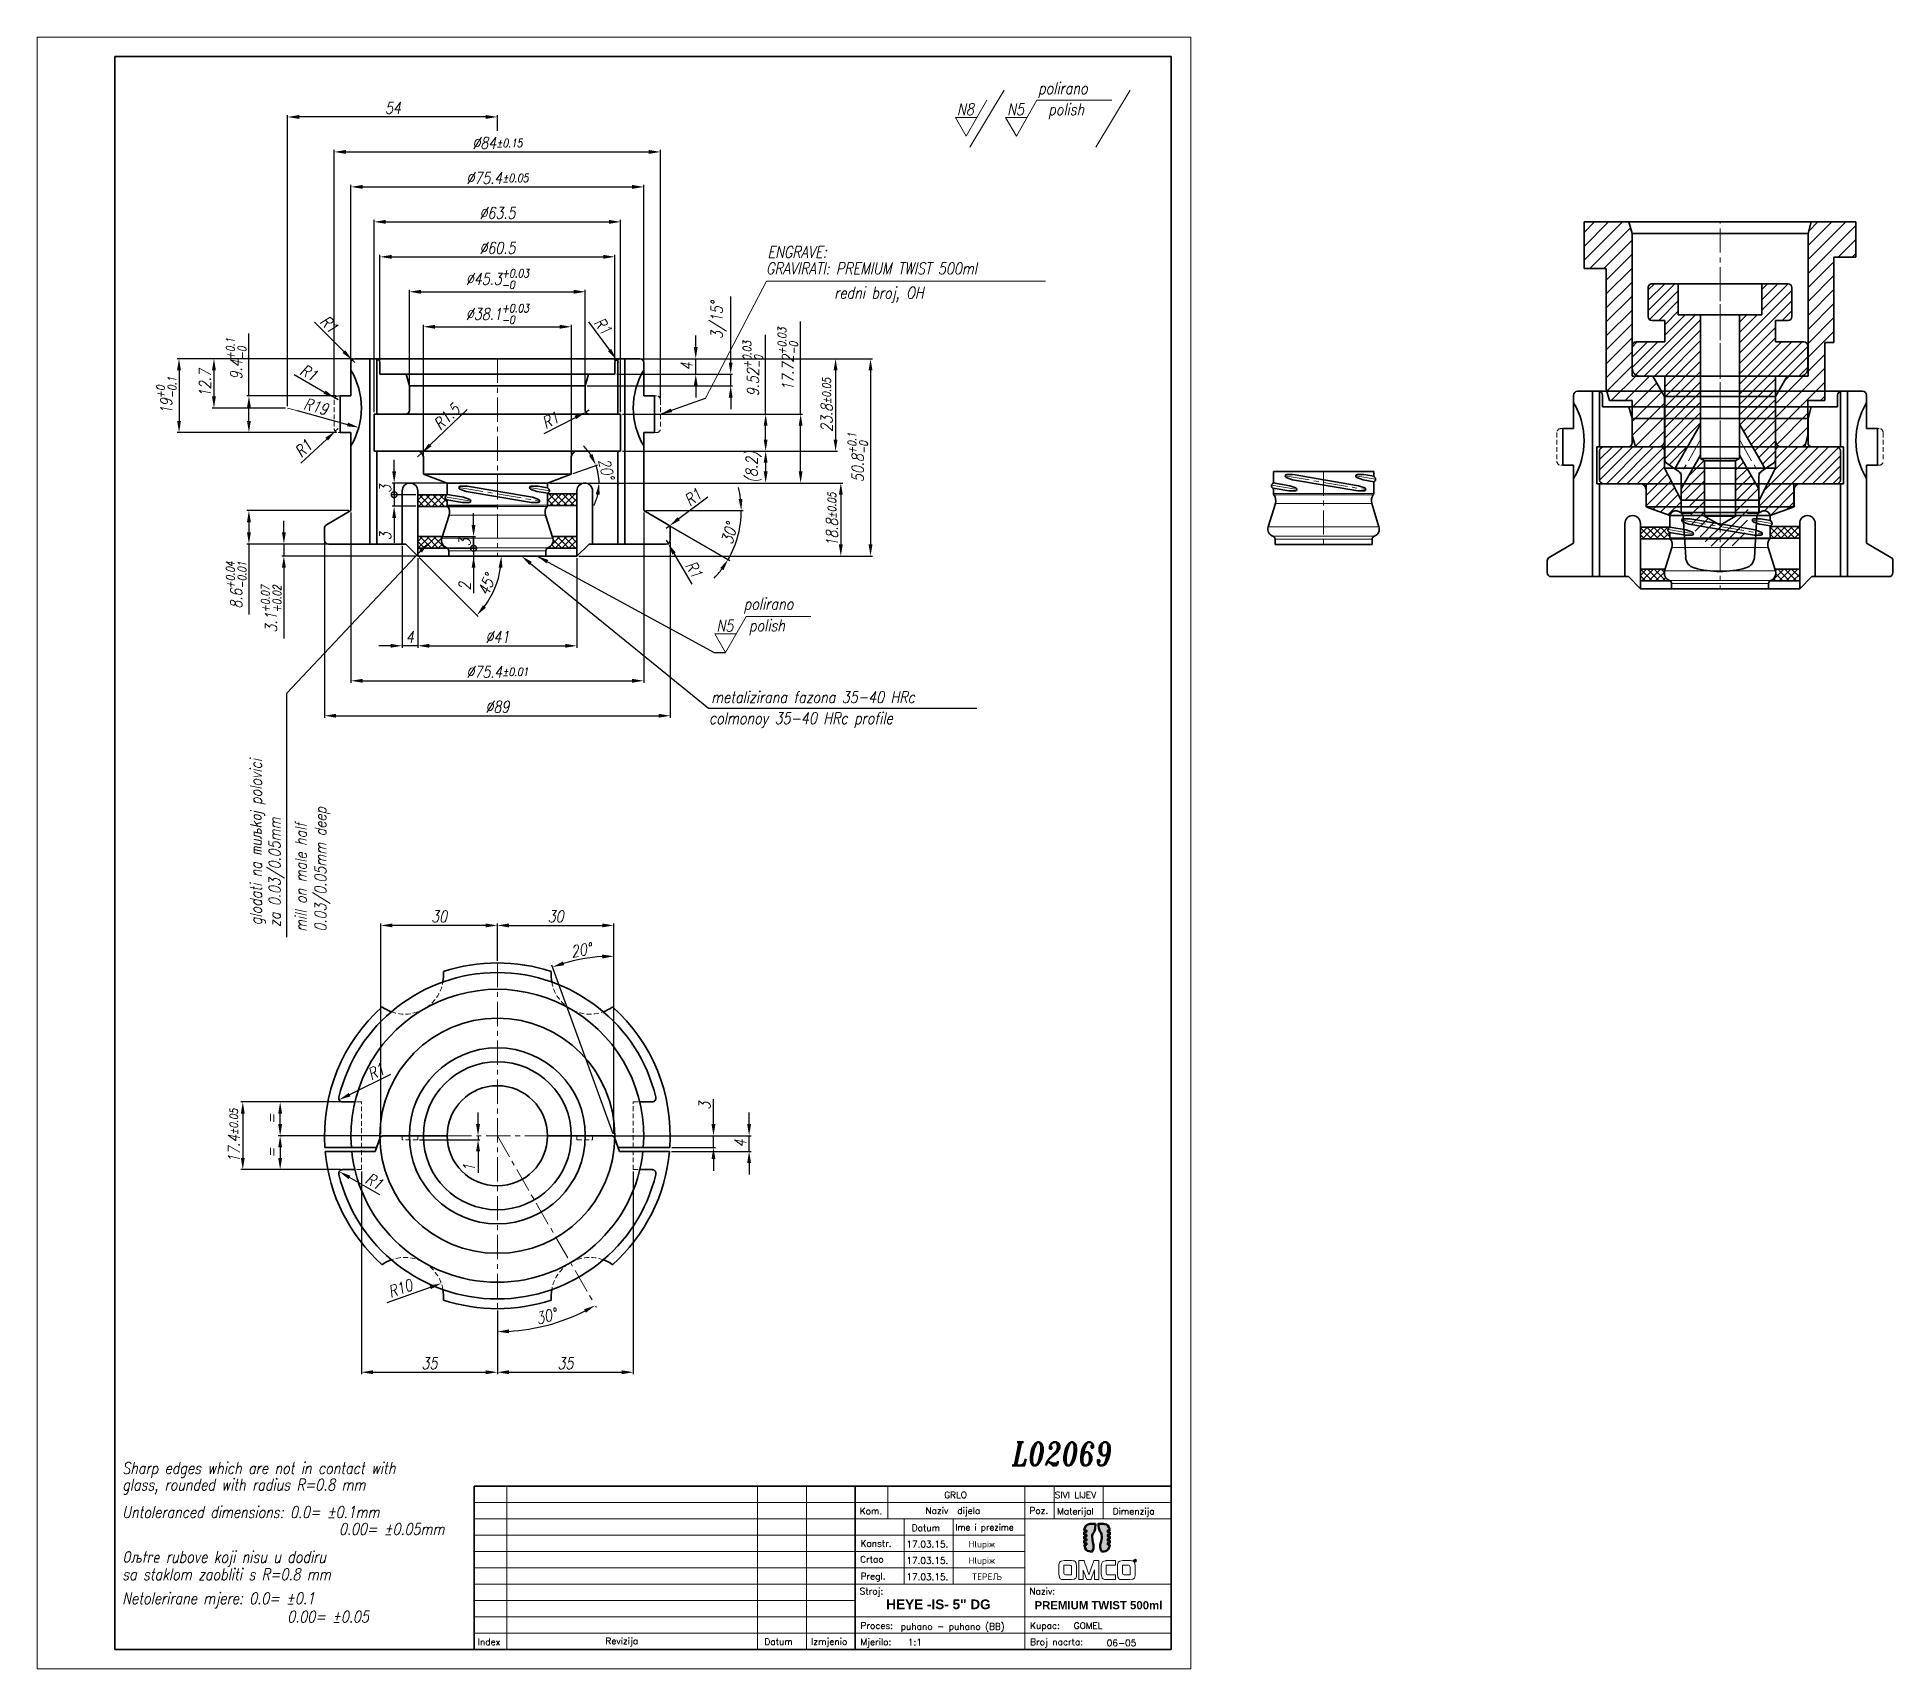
# Model space of a CAD drawing. Extents: x 64 to 541, y 48 to 468.
import ezdxf
from ezdxf import colors
from ezdxf.entities.mleader import LeaderData, LeaderLine
from ezdxf.math import Vec2, Vec3

# ---------------------------------------------------------------- set-up
doc = ezdxf.new("R2010")
doc.units = 0
doc.header["$LTSCALE"] = 5
doc.header["$MEASUREMENT"] = 0
doc.linetypes.add('CENTER', pattern=[2, 1.25, -0.25, 0.25, -0.25])
doc.linetypes.add('HIDDEN', pattern=[0.375, 0.25, -0.125])
doc.layers.get('0').update_dxf_attribs({"linetype": 'CONTINUOUS', "lineweight": 15})
doc.layers.get('Defpoints').update_dxf_attribs({"linetype": 'CONTINUOUS'})
for name, color, linetype, lineweight in [('1', 1, 'CENTER', 15), ('2', 2, 'HIDDEN', 15), ('3', 3, 'CONTINUOUS', 35), ('4', 5, 'CONTINUOUS', 50), ('8', 252, 'CONTINUOUS', 15), ('ENGLISH', 197, 'CONTINUOUS', 18)]:
    doc.layers.add(name, color=color, linetype=linetype, lineweight=lineweight)
doc.styles.add('ITALICT', font='ITALICT.shx', dxfattribs={"width": 0.8, "height": 3})
doc.styles.add('ROMANS', font='romans.shx')
doc.styles.get("Standard").update_dxf_attribs({"font": 'isocp.shx', "height": 3})
doc.dimstyles.new('ISO-25', dxfattribs={"dimtxt": 3, "dimasz": 3, "dimexe": 0, "dimexo": 0, "dimtad": 1, "dimtxsty": 'Standard', "dimcen": 0, "dimazin": 2, "dimtfac": 1, "dimtmove": 0, "dimatfit": 3, "dimfxl": 1, "dimarcsym": 0})
doc.dimstyles.get("Standard").update_dxf_attribs({"dimtxt": 3, "dimasz": 0.18, "dimexe": 0.18, "dimexo": 0.0625, "dimgap": 0.09, "dimtad": 0, "dimdec": 4, "dimdsep": 46, "dimtxsty": 'Standard', "dimcen": 0.09, "dimadec": 0, "dimazin": 2, "dimtfac": 1, "dimtdec": 4, "dimtofl": 0, "dimtmove": 0, "dimatfit": 3, "dimfxl": 1, "dimtolj": 1, "dimtzin": 0, "dimarcsym": 0})

msp = doc.modelspace()

# ---------------------------------------------------------------- texts
at = {"style": 'ITALICT', "width": 0.8}
for s, height, p in [('GRAVIRATI: PREMIUM TWIST 500ml', 3, (251.20277, 406.62429)), ('         redni broj, OH', 3, (252.65442, 400.37498)), ('metalizirana fazona 35-40 HRc', 3, (237.05068, 296.28077)), ('L02069', 6, (314.59668, 99.99933)), ('Oљtre rubove koji nisu u dodiru ', 3, (85.4477, 74.98947)), ('sa staklom zaobliti s R=0.8 mm', 3, (85.4477, 70.5071)), ('Netolerirane mjere: 0.0= %%P0.1', 3, (85.4477, 64.31352)), ('0.00= %%P0.05', 3, (127.94933, 59.61266))]:
    msp.add_text(s, height=height, dxfattribs=at).set_placement(p)
for s, p in [('glodati na muљkoj polovici', (121.35021, 239.07385)), ('za 0.03/0.05mm', (126.17243, 238.63236))]:
    msp.add_text(s, height=3, rotation=90, dxfattribs=at).set_placement(p)
at = {"style": 'ROMANS'}
for s, height, p in [('GRLO', 1.68, (297.07448, 91.59617)), ('SIVI LIJEV', 1.68, (325.53674, 91.59617)), ('Kom.', 1.68, (275.33321, 87.45051)), ('Naziv  dijela', 1.68, (292.21986, 87.54218)), ('Poz.', 1.68, (319.00875, 87.57274)), ('Materijal', 1.68, (326.12853, 87.38643)), ('Dimenzija', 1.68, (340.4419, 87.39023)), ('Datum', 1.68, (288.72301, 83.13783)), ('Ime i prezime', 1.596, (299.94925, 83.29578)), ('Crtao', 1.68, (275.4248, 75.01608)), ('Konstr.', 1.68, (275.53655, 79.11775)), ('17.03.15.', 1.68, (287.32018, 78.92425)), ('Hlupiж', 1.68, (303.32002, 78.92425)), ('Pregl.', 1.68, (275.53655, 70.69107)), ('17.03.15.', 1.68, (287.32018, 74.72425)), ('17.03.15.', 1.68, (287.32018, 70.52425)), ('Hlupiж', 1.68, (303.32002, 74.72425)), ('TEPEЉ', 1.68, (304.1647, 70.54604)), ('Stroj:', 1.68, (275.30785, 66.8199)), ('Naziv:', 1.68, (318.98785, 66.8199)), ('Proces:', 1.68, (275.51125, 57.96613)), ('puhano - puhano (BB)', 1.68, (285.84821, 57.74038)), ('Kupac:', 1.68, (319.19125, 57.96613)), ('GOMEL', 1.68, (330.41955, 57.95131)), ('Index', 1.68, (176.96089, 53.80304)), ('Revizija', 1.68, (209.84295, 54.00934)), ('Datum', 1.68, (250.78662, 53.81757)), ('Izmjenio', 1.68, (262.80932, 53.86616)), ('Mjerilo:', 1.68, (275.51125, 53.76613)), ('1:1', 1.68, (287.71137, 53.70228)), ('Broj nacrta:', 1.68, (319.20214, 53.76366)), ('06-05', 1.68, (338.89436, 53.50499))]:
    msp.add_text(s, height=height, dxfattribs=at).set_placement(p)
at = {"attachment_point": 1, "style": 'ROMANS'}
for s, insert, char_height, width in [('{\\fArial|b1|i0|c238|p34;HEYE -IS- 5" DG}', (282.13674, 65.53461), 2.5, 41.9370578), ('{\\fArial|b1|i0|c238|p34;PREMIUM TWIST 500ml}', (320.30148, 65.1057), 2.1, 42.17772)]:
    msp.add_mtext(s, dxfattribs=dict(at, insert=insert, char_height=char_height, width=width))
at = {"layer": 'ENGLISH', "style": 'ITALICT', "width": 0.8}
for s, p in [('ENGRAVE:', (251.59124, 410.85457)), ('colmonoy 35-40 HRc profile', (236.51699, 290.85998)), ('Sharp edges which are not in contact with', (85.4477, 97.84091)), ('glass, rounded with radius R=0.8 mm', (85.4477, 93.57999)), ('Untoleranced dimensions: 0.0= %%P0.1mm', (85.4477, 86.51187)), ('0.00= %%P0.05mm', (141.25557, 82.16447))]:
    msp.add_text(s, height=3, dxfattribs=at).set_placement(p)
for s, p in [('mill on male half', (132.91427, 237.35426)), ('0.03/0.05mm deep', (137.97747, 237.44954))]:
    msp.add_text(s, height=3, rotation=90, dxfattribs=at).set_placement(p)

# ---------------------------------------------------------------- blocks, each defined once
blk = doc.blocks.new('*D39')
at = {"color": 0, "linetype": 'ByBlock', "lineweight": -2, "transparency": 16777216}
for p, q in [((162.96, 360.1), (162.96, 393.62)), ((165.96, 393.12), (198.06, 393.12)), ((201.06, 360.1), (201.06, 393.62))]:
    blk.add_line(p, q, dxfattribs=at)
at = {"color": 0, "transparency": 16777216}
for points in [[(165.96, 393.62), (165.96, 392.62), (162.96, 393.12)], [(198.06, 393.62), (198.06, 392.62), (201.06, 393.12)]]:
    blk.add_solid(points, dxfattribs=at)
at = {"layer": 'Defpoints', "color": 0, "transparency": 16777216}
for p in [(201.06, 393.12), (162.96, 359.6), (201.06, 359.6)]:
    blk.add_point(p, dxfattribs=at)
at = {"color": 0, "transparency": 16777216, "insert": (182.01, 396.4), "char_height": 3, "attachment_point": 5, "style": 'ITALICT'}
blk.add_mtext('\\A1;%%C38.1{}{\\H0.71x;\\C3;\\S+0.03^ -0;}', dxfattribs=at)
blk = doc.blocks.new('*D38')
at = {"color": 0, "linetype": 'ByBlock', "lineweight": -2, "transparency": 16777216}
for p, q in [((159.36, 376.4), (159.36, 402.62)), ((162.36, 402.12), (201.66, 402.12)), ((204.66, 376.4), (204.66, 402.62))]:
    blk.add_line(p, q, dxfattribs=at)
at = {"color": 0, "transparency": 16777216}
for points in [[(162.36, 402.62), (162.36, 401.62), (159.36, 402.12)], [(201.66, 402.62), (201.66, 401.62), (204.66, 402.12)]]:
    blk.add_solid(points, dxfattribs=at)
at = {"layer": 'Defpoints', "color": 0, "transparency": 16777216}
for p in [(204.66, 402.12), (159.36, 375.9), (204.66, 375.9)]:
    blk.add_point(p, dxfattribs=at)
at = {"color": 0, "transparency": 16777216, "insert": (182.01, 405.4), "char_height": 3, "attachment_point": 5, "style": 'ITALICT'}
blk.add_mtext('\\A1;%%C45.3{}{\\H0.71x;\\C3;\\S+0.03^ -0;}', dxfattribs=at)
blk = doc.blocks.new('*D37')
at = {"color": 0, "lineweight": -2, "transparency": 16777216}
for p, q in [((151.76, 384.4), (151.76, 411.62)), ((154.76, 411.12), (209.26, 411.12)), ((212.26, 384.4), (212.26, 411.62))]:
    blk.add_line(p, q, dxfattribs=at)
at = {"color": 0, "transparency": 16777216}
for points in [[(154.76, 411.62), (154.76, 410.62), (151.76, 411.12)], [(209.26, 411.62), (209.26, 410.62), (212.26, 411.12)]]:
    blk.add_solid(points, dxfattribs=at)
at = {"layer": 'Defpoints', "color": 0, "transparency": 16777216}
for p in [(212.26, 411.12), (151.76, 383.9), (212.26, 383.9)]:
    blk.add_point(p, dxfattribs=at)
at = {"color": 0, "transparency": 16777216, "insert": (182.01, 413.42), "char_height": 3, "attachment_point": 5, "style": 'ITALICT'}
blk.add_mtext('\\A1;%%C60.5', dxfattribs=at)
blk = doc.blocks.new('*D36')
at = {"color": 0, "lineweight": -2, "transparency": 16777216}
for p, q in [((150.26, 371.12), (150.26, 420.62)), ((213.76, 371.1), (213.76, 420.62)), ((153.26, 420.12), (210.76, 420.12))]:
    blk.add_line(p, q, dxfattribs=at)
at = {"color": 0, "transparency": 16777216}
for points in [[(153.26, 420.62), (153.26, 419.62), (150.26, 420.12)], [(210.76, 420.62), (210.76, 419.62), (213.76, 420.12)]]:
    blk.add_solid(points, dxfattribs=at)
at = {"layer": 'Defpoints', "color": 0, "transparency": 16777216}
for p in [(213.76, 420.12), (150.26, 370.62), (213.76, 370.6)]:
    blk.add_point(p, dxfattribs=at)
at = {"color": 0, "transparency": 16777216, "insert": (182.01, 422.42), "char_height": 3, "attachment_point": 5, "style": 'ITALICT'}
blk.add_mtext('\\A1;%%C63.5', dxfattribs=at)
blk = doc.blocks.new('*D35')
at = {"color": 0, "lineweight": -2, "transparency": 16777216}
for p, q in [((144.31, 384.4), (144.31, 429.62)), ((147.31, 429.12), (216.71, 429.12)), ((219.71, 384.4), (219.71, 429.62))]:
    blk.add_line(p, q, dxfattribs=at)
at = {"color": 0, "transparency": 16777216}
for points in [[(147.31, 429.62), (147.31, 428.62), (144.31, 429.12)], [(216.71, 429.62), (216.71, 428.62), (219.71, 429.12)]]:
    blk.add_solid(points, dxfattribs=at)
at = {"layer": 'Defpoints', "color": 0, "transparency": 16777216}
for p in [(219.71, 429.12), (144.31, 383.9), (219.71, 383.9)]:
    blk.add_point(p, dxfattribs=at)
at = {"color": 0, "transparency": 16777216, "insert": (182.01, 431.42), "char_height": 3, "attachment_point": 5, "style": 'ITALICT'}
blk.add_mtext('\\A1;%%C75.4{}{\\H0.71x;\\C3;%%p0.05}', dxfattribs=at)
blk = doc.blocks.new('*D23')
at = {"color": 0, "lineweight": -2, "transparency": 16777216}
for p, q in [((161.51, 333.6), (161.51, 310.5)), ((202.51, 333.6), (202.51, 310.5)), ((164.51, 311), (199.51, 311))]:
    blk.add_line(p, q, dxfattribs=at)
at = {"color": 0, "transparency": 16777216}
for points in [[(164.51, 311.5), (164.51, 310.5), (161.51, 311)], [(199.51, 311.5), (199.51, 310.5), (202.51, 311)]]:
    blk.add_solid(points, dxfattribs=at)
at = {"layer": 'Defpoints', "color": 0, "transparency": 16777216}
for p in [(161.51, 334.1), (202.51, 334.1), (202.51, 311)]:
    blk.add_point(p, dxfattribs=at)
at = {"color": 0, "transparency": 16777216, "insert": (182.01, 313.3), "char_height": 3, "attachment_point": 5, "style": 'ITALICT'}
blk.add_mtext('\\A1;%%C41', dxfattribs=at)
blk = doc.blocks.new('*D34')
at = {"color": 0, "lineweight": -2, "transparency": 16777216}
for p, q in [((140.01, 374.8), (140.01, 438.62)), ((143.01, 438.12), (221.01, 438.12)), ((224.01, 374.8), (224.01, 438.62))]:
    blk.add_line(p, q, dxfattribs=at)
at = {"color": 0, "transparency": 16777216}
for points in [[(143.01, 438.62), (143.01, 437.62), (140.01, 438.12)], [(221.01, 438.62), (221.01, 437.62), (224.01, 438.12)]]:
    blk.add_solid(points, dxfattribs=at)
at = {"layer": 'Defpoints', "color": 0, "transparency": 16777216}
for p in [(224.01, 438.12), (140.01, 374.3), (224.01, 374.3)]:
    blk.add_point(p, dxfattribs=at)
at = {"color": 0, "transparency": 16777216, "insert": (182.01, 440.42), "char_height": 3, "attachment_point": 5, "style": 'ITALICT'}
blk.add_mtext('\\A1;%%C84{}{\\H0.71x;\\C3;%%p0.15}', dxfattribs=at)
blk = doc.blocks.new('*D33')
at = {"color": 0, "lineweight": -2, "transparency": 16777216}
for p, q in [((128.01, 372.7), (128.01, 447.62)), ((179.01, 447.12), (131.01, 447.12)), ((182.01, 443.55), (182.01, 447.62))]:
    blk.add_line(p, q, dxfattribs=at)
at = {"color": 0, "transparency": 16777216}
for points in [[(131.01, 447.62), (131.01, 446.62), (128.01, 447.12)], [(179.01, 447.62), (179.01, 446.62), (182.01, 447.12)]]:
    blk.add_solid(points, dxfattribs=at)
at = {"layer": 'Defpoints', "color": 0, "transparency": 16777216}
for p in [(128.01, 447.12), (182.01, 443.05), (128.01, 372.2)]:
    blk.add_point(p, dxfattribs=at)
at = {"color": 0, "transparency": 16777216, "insert": (155.13, 449.42), "char_height": 3, "attachment_point": 5, "style": 'ITALICT'}
blk.add_mtext('\\A1;54', dxfattribs=at)
blk = doc.blocks.new('*D3')
at = {"color": 0, "lineweight": -2, "transparency": 16777216}
for p, q in [((157.51, 336.7), (157.51, 310.5)), ((161.51, 333.6), (161.51, 310.5)), ((154.51, 311), (151.51, 311)), ((161.51, 311), (157.51, 311)), ((164.51, 311), (167.51, 311))]:
    blk.add_line(p, q, dxfattribs=at)
at = {"color": 0, "transparency": 16777216}
for points in [[(154.51, 311.5), (154.51, 310.5), (157.51, 311)], [(164.51, 311.5), (164.51, 310.5), (161.51, 311)]]:
    blk.add_solid(points, dxfattribs=at)
at = {"layer": 'Defpoints', "color": 0, "transparency": 16777216}
for p in [(157.51, 337.2), (161.51, 334.1), (157.51, 311)]:
    blk.add_point(p, dxfattribs=at)
at = {"color": 0, "transparency": 16777216, "insert": (159.51, 313.3), "char_height": 3, "attachment_point": 5, "style": 'ITALICT'}
blk.add_mtext('\\A1;4', dxfattribs=at)
blk = doc.blocks.new('*D27')
at = {"color": 0, "lineweight": -2, "transparency": 16777216}
for p, q in [((127.05, 340.2), (127.05, 343.2)), ((138.01, 337.2), (126.55, 337.2)), ((127.05, 337.2), (127.05, 334.1)), ((161.01, 334.1), (126.55, 334.1)), ((127.05, 331.1), (127.05, 312.88))]:
    blk.add_line(p, q, dxfattribs=at)
at = {"color": 0, "transparency": 16777216}
for points in [[(126.55, 340.2), (127.55, 340.2), (127.05, 337.2)], [(126.55, 331.1), (127.55, 331.1), (127.05, 334.1)]]:
    blk.add_solid(points, dxfattribs=at)
at = {"layer": 'Defpoints', "color": 0, "transparency": 16777216}
for p in [(138.51, 337.2), (127.05, 334.1), (161.51, 334.1)]:
    blk.add_point(p, dxfattribs=at)
at = {"color": 0, "transparency": 16777216, "insert": (123.77, 320.49), "char_height": 3, "attachment_point": 5, "rotation": 90, "style": 'ITALICT'}
blk.add_mtext('\\A1;3.1{}{\\H0.71x;\\C3;\\S+0.07^ +0.02;}', dxfattribs=at)
blk = doc.blocks.new('_DotSmall')
at = {"color": 0, "linetype": 'ByBlock', "const_width": 0.5}
blk.add_lwpolyline([(-0.0625, 0, 1), (0.0625, 0, 1)], format="xyb", close=True, dxfattribs=at)
blk = doc.blocks.new('*D26')
at = {"color": 0, "lineweight": -2, "transparency": 16777216}
for p, q in [((169.67, 336.1), (176.39, 336.1)), ((175.89, 336.1), (175.89, 339.1)), ((175.89, 336.1), (175.89, 334.1)), ((175.89, 331.1), (175.89, 324.56))]:
    blk.add_line(p, q, dxfattribs=at)
at = {"color": 0, "transparency": 16777216}
blk.add_solid([(175.39, 331.1), (176.39, 331.1), (175.89, 334.1)], dxfattribs=at)
at = {"layer": 'Defpoints', "color": 0, "transparency": 16777216}
for p in [(169.17, 336.1), (175.89, 334.1), (175.89, 334.1)]:
    blk.add_point(p, dxfattribs=at)
at = {"color": 0, "lineweight": -2, "transparency": 16777216, "xscale": 3, "yscale": 3, "zscale": 3, "rotation": 270}
blk.add_blockref('_DotSmall', (175.89, 336.1), dxfattribs=at)
at = {"color": 0, "transparency": 16777216, "insert": (173.59, 326.33), "char_height": 3, "attachment_point": 5, "rotation": 90, "style": 'ITALICT'}
blk.add_mtext('\\A1;2', dxfattribs=at)
blk = doc.blocks.new('*D24')
at = {"color": 0, "lineweight": -2, "transparency": 16777216}
for p, q in [((161.86, 333.75), (177.09, 318.52)), ((183.52, 334.1), (183.54, 334.1))]:
    blk.add_line(p, q, dxfattribs=at)
blk.add_arc((161.51, 334.1), 21.53, 322.9895, 352.0105, dxfattribs=at)
at = {"color": 0, "transparency": 16777216}
for points in [[(182.33, 331.14), (183.33, 331.07), (183.04, 334.1)], [(179.08, 320.81), (178.32, 321.47), (176.73, 318.87)]]:
    blk.add_solid(points, dxfattribs=at)
at = {"layer": 'Defpoints', "color": 0, "transparency": 16777216}
for p in [(158.41, 337.2), (161.51, 334.1), (161.51, 334.1), (183.02, 334.1), (180.15, 323.33)]:
    blk.add_point(p, dxfattribs=at)
at = {"color": 0, "transparency": 16777216, "insert": (179.28, 326.74), "char_height": 3, "attachment_point": 5, "rotation": 67.5, "style": 'ITALICT'}
blk.add_mtext('\\A1;45°', dxfattribs=at)
blk = doc.blocks.new('*D28')
at = {"color": 0, "lineweight": -2, "transparency": 16777216}
for p, q in [((144.81, 384.9), (108.55, 384.9)), ((109.05, 381.9), (109.05, 375.2)), ((127.51, 372.2), (108.55, 372.2))]:
    blk.add_line(p, q, dxfattribs=at)
at = {"color": 0, "transparency": 16777216}
for points in [[(108.55, 381.9), (109.55, 381.9), (109.05, 384.9)], [(108.55, 375.2), (109.55, 375.2), (109.05, 372.2)]]:
    blk.add_solid(points, dxfattribs=at)
at = {"layer": 'Defpoints', "color": 0, "transparency": 16777216}
for p in [(145.31, 384.9), (109.05, 372.2), (128.01, 372.2)]:
    blk.add_point(p, dxfattribs=at)
at = {"color": 0, "transparency": 16777216, "insert": (106.75, 378.55), "char_height": 3, "attachment_point": 5, "rotation": 90, "style": 'ITALICT'}
blk.add_mtext('\\A1;12.7', dxfattribs=at)
blk = doc.blocks.new('*D29')
at = {"color": 0, "linetype": 'ByBlock', "lineweight": -2, "transparency": 16777216}
for p, q in [((144.81, 384.9), (99.55, 384.9)), ((100.05, 381.9), (100.05, 368.9)), ((140.51, 365.9), (99.55, 365.9))]:
    blk.add_line(p, q, dxfattribs=at)
at = {"color": 0, "transparency": 16777216}
for points in [[(99.55, 381.9), (100.55, 381.9), (100.05, 384.9)], [(99.55, 368.9), (100.55, 368.9), (100.05, 365.9)]]:
    blk.add_solid(points, dxfattribs=at)
at = {"layer": 'Defpoints', "color": 0, "transparency": 16777216}
for p in [(145.31, 384.9), (100.05, 365.9), (141.01, 365.9)]:
    blk.add_point(p, dxfattribs=at)
at = {"color": 0, "transparency": 16777216, "insert": (96.77, 375.4), "char_height": 3, "attachment_point": 5, "rotation": 90, "style": 'ITALICT'}
blk.add_mtext('\\A1;19{}{\\H0.71x;\\C3;\\S+0^ -0.1;}', dxfattribs=at)
blk = doc.blocks.new('*D30')
at = {"color": 0, "lineweight": -2, "transparency": 16777216}
for p, q in [((134.92, 394.32), (142.48, 386.73)), ((145.31, 383.9), (144.6, 384.61))]:
    blk.add_line(p, q, dxfattribs=at)
at = {"color": 0, "transparency": 16777216}
blk.add_solid([(142.84, 387.09), (142.13, 386.38), (144.6, 384.61)], dxfattribs=at)
at = {"layer": 'Defpoints', "color": 0, "transparency": 16777216}
for p in [(144.6, 384.61), (145.31, 383.9)]:
    blk.add_point(p, dxfattribs=at)
at = {"color": 0, "transparency": 16777216, "insert": (138.69, 393.8), "char_height": 3, "attachment_point": 5, "rotation": 314.9061, "style": 'ITALICT'}
blk.add_mtext('\\A1;R1', dxfattribs=at)
blk = doc.blocks.new('*D40')
at = {"color": 0, "lineweight": -2, "transparency": 16777216}
for p, q in [((131.4, 358.05), (138.07, 364.19)), ((141.01, 366.9), (140.27, 366.22))]:
    blk.add_line(p, q, dxfattribs=at)
at = {"color": 0, "transparency": 16777216}
blk.add_solid([(137.73, 364.56), (138.4, 363.82), (140.27, 366.22)], dxfattribs=at)
at = {"layer": 'Defpoints', "color": 0, "transparency": 16777216}
for p in [(140.27, 366.22), (141.01, 366.9)]:
    blk.add_point(p, dxfattribs=at)
at = {"color": 0, "transparency": 16777216, "insert": (132.07, 361.8), "char_height": 3, "attachment_point": 5, "rotation": 42.6525, "style": 'ITALICT'}
blk.add_mtext('\\A1;R1', dxfattribs=at)
blk = doc.blocks.new('*D57')
at = {"color": 0, "lineweight": -2, "transparency": 16777216}
blk.add_line((130.46, 371.53), (143.44, 367.98), dxfattribs=at)
at = {"color": 0, "transparency": 16777216}
blk.add_solid([(143.57, 368.46), (143.31, 367.5), (146.34, 367.19)], dxfattribs=at)
at = {"layer": 'Defpoints', "color": 0, "transparency": 16777216}
for p in [(128.01, 372.2), (146.34, 367.19)]:
    blk.add_point(p, dxfattribs=at)
at = {"color": 0, "transparency": 16777216, "insert": (135.31, 372.59), "char_height": 3, "attachment_point": 5, "rotation": 344.716, "style": 'ITALICT'}
blk.add_mtext('\\A1;R19', dxfattribs=at)
blk = doc.blocks.new('*D41')
at = {"color": 0, "linetype": 'ByBlock', "lineweight": -2, "transparency": 16777216}
for p, q in [((219.21, 384.9), (278.59, 384.9)), ((278.09, 381.9), (278.09, 337.1)), ((203.01, 334.1), (278.59, 334.1))]:
    blk.add_line(p, q, dxfattribs=at)
at = {"color": 0, "transparency": 16777216}
for points in [[(277.59, 381.9), (278.59, 381.9), (278.09, 384.9)], [(277.59, 337.1), (278.59, 337.1), (278.09, 334.1)]]:
    blk.add_solid(points, dxfattribs=at)
at = {"layer": 'Defpoints', "color": 0, "transparency": 16777216}
for p in [(218.71, 384.9), (202.51, 334.1), (278.09, 334.1)]:
    blk.add_point(p, dxfattribs=at)
at = {"color": 0, "transparency": 16777216, "insert": (274.8, 359.5), "char_height": 3, "attachment_point": 5, "rotation": 90, "style": 'ITALICT'}
blk.add_mtext('\\A1;50.8{}{\\H0.71x;\\C3;\\S+0.1^ -0;}', dxfattribs=at)
blk = doc.blocks.new('*D44')
at = {"color": 0, "lineweight": -2, "transparency": 16777216}
for p, q in [((195.41, 352.9), (270.94, 352.9)), ((270.44, 349.9), (270.44, 337.1)), ((203.01, 334.1), (270.94, 334.1))]:
    blk.add_line(p, q, dxfattribs=at)
at = {"color": 0, "transparency": 16777216}
for points in [[(269.94, 349.9), (270.94, 349.9), (270.44, 352.9)], [(269.94, 337.1), (270.94, 337.1), (270.44, 334.1)]]:
    blk.add_solid(points, dxfattribs=at)
at = {"layer": 'Defpoints', "color": 0, "transparency": 16777216}
for p in [(194.91, 352.9), (202.51, 334.1), (270.44, 334.1)]:
    blk.add_point(p, dxfattribs=at)
at = {"color": 0, "transparency": 16777216, "insert": (268.14, 343.5), "char_height": 3, "attachment_point": 5, "rotation": 90, "style": 'ITALICT'}
blk.add_mtext('\\A1;18.8{}{\\H0.71x;\\C3;%%p0.05}', dxfattribs=at)
blk = doc.blocks.new('*D45')
at = {"color": 0, "linetype": 'ByBlock', "lineweight": -2, "transparency": 16777216}
for p, q in [((260.09, 370.62), (260.09, 394.45)), ((214.26, 370.62), (260.59, 370.62)), ((260.09, 355.9), (260.09, 367.62)), ((195.41, 352.9), (260.59, 352.9))]:
    blk.add_line(p, q, dxfattribs=at)
at = {"color": 0, "transparency": 16777216}
for points in [[(259.59, 367.62), (260.59, 367.62), (260.09, 370.62)], [(259.59, 355.9), (260.59, 355.9), (260.09, 352.9)]]:
    blk.add_solid(points, dxfattribs=at)
at = {"layer": 'Defpoints', "color": 0, "transparency": 16777216}
for p in [(213.76, 370.62), (260.09, 370.62), (194.91, 352.9)]:
    blk.add_point(p, dxfattribs=at)
at = {"color": 0, "transparency": 16777216, "insert": (256.8, 384.77), "char_height": 3, "attachment_point": 5, "rotation": 90, "style": 'ITALICT'}
blk.add_mtext('\\A1;17.72{}{\\H0.71x;\\C3;\\S+0.03^ -0;}', dxfattribs=at)
blk = doc.blocks.new('*D42')
at = {"color": 0, "lineweight": -2, "transparency": 16777216}
for p, q in [((233.73, 384.9), (269.59, 384.9)), ((269.09, 381.9), (269.09, 364.1)), ((214.26, 361.1), (269.59, 361.1))]:
    blk.add_line(p, q, dxfattribs=at)
at = {"color": 0, "transparency": 16777216}
for points in [[(268.59, 381.9), (269.59, 381.9), (269.09, 384.9)], [(268.59, 364.1), (269.59, 364.1), (269.09, 361.1)]]:
    blk.add_solid(points, dxfattribs=at)
at = {"layer": 'Defpoints', "color": 0, "transparency": 16777216}
for p in [(233.23, 384.9), (213.76, 361.1), (269.09, 361.1)]:
    blk.add_point(p, dxfattribs=at)
at = {"color": 0, "transparency": 16777216, "insert": (266.79, 373), "char_height": 3, "attachment_point": 5, "rotation": 90, "style": 'ITALICT'}
blk.add_mtext('\\A1;23.8{}{\\H0.71x;\\C3;%%p0.05}', dxfattribs=at)
blk = doc.blocks.new('*D46')
at = {"color": 0, "lineweight": -2, "transparency": 16777216}
for p, q in [((205.52, 394.42), (210.89, 387.12)), ((213.26, 383.9), (212.67, 384.7))]:
    blk.add_line(p, q, dxfattribs=at)
at = {"color": 0, "transparency": 16777216}
blk.add_solid([(211.29, 387.42), (210.49, 386.83), (212.67, 384.7)], dxfattribs=at)
at = {"layer": 'Defpoints', "color": 0, "transparency": 16777216}
for p in [(212.67, 384.7), (213.26, 383.9)]:
    blk.add_point(p, dxfattribs=at)
at = {"color": 0, "transparency": 16777216, "insert": (209.17, 393.34), "char_height": 3, "attachment_point": 5, "rotation": 306.3297, "style": 'ITALICT'}
blk.add_mtext('\\A1;R1', dxfattribs=at)
blk = doc.blocks.new('*D25')
at = {"color": 0, "lineweight": -2, "transparency": 16777216}
for p, q in [((214.26, 361.1), (251.59, 361.1)), ((251.09, 358.1), (251.09, 355.9)), ((195.41, 352.9), (251.59, 352.9))]:
    blk.add_line(p, q, dxfattribs=at)
at = {"color": 0, "transparency": 16777216}
for points in [[(250.59, 358.1), (251.59, 358.1), (251.09, 361.1)], [(250.59, 355.9), (251.59, 355.9), (251.09, 352.9)]]:
    blk.add_solid(points, dxfattribs=at)
at = {"layer": 'Defpoints', "color": 0, "transparency": 16777216}
for p in [(213.76, 361.1), (194.91, 352.9), (251.09, 352.9)]:
    blk.add_point(p, dxfattribs=at)
at = {"color": 0, "transparency": 16777216, "insert": (248, 357), "char_height": 3, "attachment_point": 5, "rotation": 90, "style": 'ITALICT'}
blk.add_mtext('\\A1;(8.2)', dxfattribs=at)
blk = doc.blocks.new('*D43')
at = {"color": 0, "linetype": 'ByBlock', "lineweight": -2, "transparency": 16777216}
for p, q in [((251.09, 370.62), (251.09, 391.04)), ((214.26, 370.62), (251.59, 370.62)), ((251.09, 364.1), (251.09, 367.62)), ((214.26, 361.1), (251.59, 361.1))]:
    blk.add_line(p, q, dxfattribs=at)
at = {"color": 0, "transparency": 16777216}
for points in [[(250.59, 367.62), (251.59, 367.62), (251.09, 370.62)], [(250.59, 364.1), (251.59, 364.1), (251.09, 361.1)]]:
    blk.add_solid(points, dxfattribs=at)
at = {"layer": 'Defpoints', "color": 0, "transparency": 16777216}
for p in [(213.76, 370.62), (251.09, 370.62), (213.76, 361.1)]:
    blk.add_point(p, dxfattribs=at)
at = {"color": 0, "transparency": 16777216, "insert": (247.8, 382.33), "char_height": 3, "attachment_point": 5, "rotation": 90, "style": 'ITALICT'}
blk.add_mtext('\\A1;9.52{}{\\H0.71x;\\C3;\\S+0.03^ -0;}', dxfattribs=at)
blk = doc.blocks.new('*D31')
at = {"color": 0, "lineweight": -2, "transparency": 16777216}
for p, q in [((194.06, 365.62), (202.1, 369.78)), ((205.66, 371.62), (204.77, 371.16))]:
    blk.add_line(p, q, dxfattribs=at)
at = {"color": 0, "transparency": 16777216}
blk.add_solid([(201.88, 370.23), (202.33, 369.34), (204.77, 371.16)], dxfattribs=at)
at = {"layer": 'Defpoints', "color": 0, "transparency": 16777216}
for p in [(204.77, 371.16), (205.66, 371.62)]:
    blk.add_point(p, dxfattribs=at)
at = {"color": 0, "transparency": 16777216, "insert": (195.69, 369.06), "char_height": 3, "attachment_point": 5, "rotation": 27.3454, "style": 'ITALICT'}
blk.add_mtext('\\A1;R1', dxfattribs=at)
blk = doc.blocks.new('*D1')
at = {"color": 0, "lineweight": -2, "transparency": 16777216}
for p, q in [((233.09, 387.9), (233.09, 390.9)), ((219.21, 384.9), (233.59, 384.9)), ((233.09, 380.9), (233.09, 384.9)), ((212.76, 380.9), (233.59, 380.9)), ((233.09, 377.9), (233.09, 374.9))]:
    blk.add_line(p, q, dxfattribs=at)
at = {"color": 0, "transparency": 16777216}
for points in [[(232.59, 387.9), (233.59, 387.9), (233.09, 384.9)], [(232.59, 377.9), (233.59, 377.9), (233.09, 380.9)]]:
    blk.add_solid(points, dxfattribs=at)
at = {"layer": 'Defpoints', "color": 0, "transparency": 16777216}
for p in [(218.71, 384.9), (233.09, 384.9), (212.26, 380.9)]:
    blk.add_point(p, dxfattribs=at)
at = {"color": 0, "transparency": 16777216, "insert": (230.79, 382.9), "char_height": 3, "attachment_point": 5, "rotation": 90, "style": 'ITALICT'}
blk.add_mtext('\\A1;4', dxfattribs=at)
blk = doc.blocks.new('*D2')
at = {"color": 0, "lineweight": -2, "transparency": 16777216}
for p, q in [((242.09, 383.9), (242.09, 400.9)), ((205.16, 377.9), (242.59, 377.9)), ((233.59, 380.9), (242.59, 380.9)), ((242.09, 377.9), (242.09, 380.9)), ((242.09, 374.9), (242.09, 371.9))]:
    blk.add_line(p, q, dxfattribs=at)
at = {"color": 0, "transparency": 16777216}
for points in [[(241.59, 383.9), (242.59, 383.9), (242.09, 380.9)], [(241.59, 374.9), (242.59, 374.9), (242.09, 377.9)]]:
    blk.add_solid(points, dxfattribs=at)
at = {"layer": 'Defpoints', "color": 0, "transparency": 16777216}
for p in [(204.66, 377.9), (233.09, 380.9), (242.09, 380.9)]:
    blk.add_point(p, dxfattribs=at)
at = {"color": 0, "transparency": 16777216, "insert": (239, 394.78), "char_height": 3, "attachment_point": 5, "rotation": 90, "style": 'ITALICT'}
blk.add_mtext('\\A1;3/15°', dxfattribs=at)
blk = doc.blocks.new('*D4')
at = {"color": 0, "lineweight": -2, "transparency": 16777216}
for p, q in [((144.31, 345.3), (144.31, 301.5)), ((219.71, 345.3), (219.71, 301.5)), ((147.31, 302), (216.71, 302))]:
    blk.add_line(p, q, dxfattribs=at)
at = {"color": 0, "transparency": 16777216}
for points in [[(147.31, 302.5), (147.31, 301.5), (144.31, 302)], [(216.71, 302.5), (216.71, 301.5), (219.71, 302)]]:
    blk.add_solid(points, dxfattribs=at)
at = {"layer": 'Defpoints', "color": 0, "transparency": 16777216}
for p in [(144.31, 345.8), (219.71, 345.8), (219.71, 302)]:
    blk.add_point(p, dxfattribs=at)
at = {"color": 0, "transparency": 16777216, "insert": (182.01, 304.3), "char_height": 3, "attachment_point": 5, "style": 'ITALICT'}
blk.add_mtext('\\A1;%%c75.4{}{\\H0.71x;\\C3;%%p0.01}', dxfattribs=at)
blk = doc.blocks.new('*D5')
at = {"color": 0, "lineweight": -2, "transparency": 16777216}
for p, q in [((137.51, 337.7), (137.51, 292.5)), ((226.51, 337.7), (226.51, 292.5)), ((140.51, 293), (223.51, 293))]:
    blk.add_line(p, q, dxfattribs=at)
at = {"color": 0, "transparency": 16777216}
for points in [[(140.51, 293.5), (140.51, 292.5), (137.51, 293)], [(223.51, 293.5), (223.51, 292.5), (226.51, 293)]]:
    blk.add_solid(points, dxfattribs=at)
at = {"layer": 'Defpoints', "color": 0, "transparency": 16777216}
for p in [(137.51, 338.2), (226.51, 338.2), (226.51, 293)]:
    blk.add_point(p, dxfattribs=at)
at = {"color": 0, "transparency": 16777216, "insert": (182.01, 295.3), "char_height": 3, "attachment_point": 5, "style": 'ITALICT'}
blk.add_mtext('\\A1;%%c89', dxfattribs=at)
blk = doc.blocks.new('*D6')
at = {"color": 0, "lineweight": -2, "transparency": 16777216}
for p, q in [((220.21, 345.8), (245.31, 345.8)), ((226.44, 341.91), (241.88, 333))]:
    blk.add_line(p, q, dxfattribs=at)
for start, end in [(6.8503, 13.7006), (330, 360), (316.2994, 323.1497)]:
    blk.add_arc((219.71, 345.8), 25.11, start, end, dxfattribs=at)
at = {"color": 0, "transparency": 16777216}
for points in [[(245.13, 348.82), (244.14, 348.76), (244.81, 345.8)], [(239.38, 331.02), (240.22, 330.47), (241.45, 333.25)]]:
    blk.add_solid(points, dxfattribs=at)
at = {"layer": 'Defpoints', "color": 0, "transparency": 16777216}
for p in [(219.71, 345.8), (219.71, 345.8), (219.71, 345.8), (226.01, 342.16), (243.3, 337.21)]:
    blk.add_point(p, dxfattribs=at)
at = {"color": 0, "transparency": 16777216, "insert": (241.74, 339.9), "char_height": 3, "attachment_point": 5, "rotation": 75, "style": 'ITALICT'}
blk.add_mtext('\\A1;30°', dxfattribs=at)
blk = doc.blocks.new('*D7')
at = {"color": 0, "lineweight": -2, "transparency": 16777216}
for p, q in [((225.45, 338.2), (225.96, 337.34)), ((232.21, 326.89), (227.5, 334.77))]:
    blk.add_line(p, q, dxfattribs=at)
at = {"color": 0, "transparency": 16777216}
blk.add_solid([(227.93, 335.02), (227.07, 334.51), (225.96, 337.34)], dxfattribs=at)
at = {"layer": 'Defpoints', "color": 0, "transparency": 16777216}
for p in [(225.45, 338.2), (225.96, 337.34)]:
    blk.add_point(p, dxfattribs=at)
at = {"color": 0, "transparency": 16777216, "insert": (232.63, 330.67), "char_height": 3, "attachment_point": 5, "rotation": 300.8867, "style": 'ITALICT'}
blk.add_mtext('\\A1;R1', dxfattribs=at)
blk = doc.blocks.new('*D8')
at = {"color": 0, "lineweight": -2, "transparency": 16777216}
for p, q in [((147.01, 175.68), (147.01, 123.53)), ((182.01, 139.88), (182.01, 123.53)), ((150.01, 124.03), (179.01, 124.03))]:
    blk.add_line(p, q, dxfattribs=at)
at = {"color": 0, "transparency": 16777216}
for points in [[(150.01, 124.53), (150.01, 123.53), (147.01, 124.03)], [(179.01, 124.53), (179.01, 123.53), (182.01, 124.03)]]:
    blk.add_solid(points, dxfattribs=at)
at = {"layer": 'Defpoints', "color": 0, "transparency": 16777216}
for p in [(147.01, 176.18), (182.01, 140.38), (182.01, 124.03)]:
    blk.add_point(p, dxfattribs=at)
at = {"color": 0, "transparency": 16777216, "insert": (164.51, 126.33), "char_height": 3, "attachment_point": 5, "style": 'ITALICT'}
blk.add_mtext('\\A1;35', dxfattribs=at)
blk = doc.blocks.new('*D9')
at = {"color": 0, "lineweight": -2, "transparency": 16777216}
for p, q in [((217.01, 175.68), (217.01, 123.53)), ((182.01, 139.88), (182.01, 123.53)), ((185.01, 124.03), (214.01, 124.03))]:
    blk.add_line(p, q, dxfattribs=at)
at = {"color": 0, "transparency": 16777216}
for points in [[(185.01, 124.53), (185.01, 123.53), (182.01, 124.03)], [(214.01, 124.53), (214.01, 123.53), (217.01, 124.03)]]:
    blk.add_solid(points, dxfattribs=at)
at = {"layer": 'Defpoints', "color": 0, "transparency": 16777216}
for p in [(217.01, 176.18), (182.01, 140.38), (217.01, 124.03)]:
    blk.add_point(p, dxfattribs=at)
at = {"color": 0, "transparency": 16777216, "insert": (199.51, 126.33), "char_height": 3, "attachment_point": 5, "style": 'ITALICT'}
blk.add_mtext('\\A1;35', dxfattribs=at)
blk = doc.blocks.new('*D10')
at = {"color": 0, "lineweight": -2, "transparency": 16777216}
for p, q in [((141.67, 193.58), (125.59, 193.58)), ((126.09, 187.88), (126.09, 190.58)), ((151.51, 184.88), (125.59, 184.88))]:
    blk.add_line(p, q, dxfattribs=at)
at = {"color": 0, "transparency": 16777216}
for points in [[(125.59, 190.58), (126.59, 190.58), (126.09, 193.58)], [(125.59, 187.88), (126.59, 187.88), (126.09, 184.88)]]:
    blk.add_solid(points, dxfattribs=at)
at = {"layer": 'Defpoints', "color": 0, "transparency": 16777216}
for p in [(126.09, 193.58), (142.17, 193.58), (152.01, 184.88)]:
    blk.add_point(p, dxfattribs=at)
at = {"color": 0, "transparency": 16777216, "insert": (123.79, 189.23), "char_height": 3, "attachment_point": 5, "rotation": 90, "style": 'ITALICT'}
blk.add_mtext('\\A1;=', dxfattribs=at)
blk = doc.blocks.new('*D11')
at = {"color": 0, "lineweight": -2, "transparency": 16777216}
for p, q in [((126.09, 181.88), (126.09, 179.18)), ((126.41, 184.88), (126.59, 184.88)), ((141.67, 176.18), (125.59, 176.18))]:
    blk.add_line(p, q, dxfattribs=at)
at = {"color": 0, "transparency": 16777216}
for points in [[(125.59, 181.88), (126.59, 181.88), (126.09, 184.88)], [(125.59, 179.18), (126.59, 179.18), (126.09, 176.18)]]:
    blk.add_solid(points, dxfattribs=at)
at = {"layer": 'Defpoints', "color": 0, "transparency": 16777216}
for p in [(125.91, 184.88), (126.09, 176.18), (142.17, 176.18)]:
    blk.add_point(p, dxfattribs=at)
at = {"color": 0, "transparency": 16777216, "insert": (123.79, 180.53), "char_height": 3, "attachment_point": 5, "rotation": 90, "style": 'ITALICT'}
blk.add_mtext('\\A1;=', dxfattribs=at)
blk = doc.blocks.new('*D12')
at = {"color": 0, "lineweight": -2, "transparency": 16777216}
for p, q in [((141.67, 193.58), (115.97, 193.58)), ((116.47, 190.58), (116.47, 179.18)), ((141.67, 176.18), (115.97, 176.18))]:
    blk.add_line(p, q, dxfattribs=at)
at = {"color": 0, "transparency": 16777216}
for points in [[(115.97, 190.58), (116.97, 190.58), (116.47, 193.58)], [(115.97, 179.18), (116.97, 179.18), (116.47, 176.18)]]:
    blk.add_solid(points, dxfattribs=at)
at = {"layer": 'Defpoints', "color": 0, "transparency": 16777216}
for p in [(142.17, 193.58), (116.47, 176.18), (142.17, 176.18)]:
    blk.add_point(p, dxfattribs=at)
at = {"color": 0, "transparency": 16777216, "insert": (114.17, 184.88), "char_height": 3, "attachment_point": 5, "rotation": 90, "style": 'ITALICT'}
blk.add_mtext('\\A1;17.4{}{\\H0.71x;\\C3;%%p0.05}', dxfattribs=at)
blk = doc.blocks.new('*D13')
at = {"color": 0, "lineweight": -2, "transparency": 16777216}
blk.add_line((151.76, 169.67), (143.91, 174.18), dxfattribs=at)
at = {"color": 0, "transparency": 16777216}
blk.add_solid([(144.16, 174.62), (143.66, 173.75), (141.3, 175.68)], dxfattribs=at)
at = {"layer": 'Defpoints', "color": 0, "transparency": 16777216}
for p in [(141.3, 175.68), (142.17, 175.18)]:
    blk.add_point(p, dxfattribs=at)
at = {"color": 0, "transparency": 16777216, "insert": (150.28, 173.18), "char_height": 3, "attachment_point": 5, "rotation": 330.1166, "style": 'ITALICT'}
blk.add_mtext('\\A1;R1', dxfattribs=at)
blk = doc.blocks.new('*D14')
at = {"color": 0, "lineweight": -2, "transparency": 16777216}
for p, q in [((177.04, 187.88), (177.04, 190.88)), ((162.01, 183.88), (177.54, 183.88)), ((177.04, 184.88), (177.04, 183.88)), ((177.04, 180.88), (177.04, 175.37))]:
    blk.add_line(p, q, dxfattribs=at)
at = {"color": 0, "transparency": 16777216}
for points in [[(176.54, 187.88), (177.54, 187.88), (177.04, 184.88)], [(176.54, 180.88), (177.54, 180.88), (177.04, 183.88)]]:
    blk.add_solid(points, dxfattribs=at)
at = {"layer": 'Defpoints', "color": 0, "transparency": 16777216}
for p in [(161.51, 183.88), (177.04, 184.88), (177.04, 183.88)]:
    blk.add_point(p, dxfattribs=at)
at = {"color": 0, "transparency": 16777216, "insert": (174.74, 176.62), "char_height": 3, "attachment_point": 5, "rotation": 90, "style": 'ITALICT'}
blk.add_mtext('\\A1;1', dxfattribs=at)
blk = doc.blocks.new('*D15')
at = {"color": 0, "lineweight": -2, "transparency": 16777216}
blk.add_line((154.52, 200.66), (143.97, 195.46), dxfattribs=at)
at = {"color": 0, "transparency": 16777216}
blk.add_solid([(143.75, 195.91), (144.19, 195.02), (141.27, 194.14)], dxfattribs=at)
at = {"layer": 'Defpoints', "color": 0, "transparency": 16777216}
for p in [(141.27, 194.14), (142.17, 194.58)]:
    blk.add_point(p, dxfattribs=at)
at = {"color": 0, "transparency": 16777216, "insert": (150.78, 201.39), "char_height": 3, "attachment_point": 5, "rotation": 26.2269, "style": 'ITALICT'}
blk.add_mtext('\\A1;R1', dxfattribs=at)
blk = doc.blocks.new('*D16')
at = {"color": 0, "lineweight": -2, "transparency": 16777216}
for p, q in [((182.01, 139.88), (182.01, 133.96)), ((207.26, 141.15), (207.47, 140.78))]:
    blk.add_line(p, q, dxfattribs=at)
blk.add_arc((182.01, 184.88), 50.42, 273.4096, 296.5904, dxfattribs=at)
at = {"color": 0, "transparency": 16777216}
for points in [[(204.34, 140.23), (204.81, 139.35), (207.22, 141.22)], [(185.02, 134.05), (184.99, 135.05), (182.01, 134.46)]]:
    blk.add_solid(points, dxfattribs=at)
at = {"layer": 'Defpoints', "color": 0, "transparency": 16777216}
for p in [(182.01, 229.38), (182.01, 184.88), (182.01, 140.38), (207.01, 141.58), (190.76, 135.23)]:
    blk.add_point(p, dxfattribs=at)
at = {"color": 0, "transparency": 16777216, "insert": (194.61, 138.44), "char_height": 3, "attachment_point": 5, "rotation": 15.1879, "style": 'ITALICT'}
blk.add_mtext('\\A1;30°', dxfattribs=at)
blk = doc.blocks.new('*D17')
at = {"color": 0, "lineweight": -2, "transparency": 16777216}
for p, q in [((246.83, 187.88), (246.83, 190.88)), ((212.51, 184.88), (247.33, 184.88)), ((246.83, 180.88), (246.83, 184.88)), ((226.83, 180.88), (247.33, 180.88)), ((246.83, 177.88), (246.83, 174.88))]:
    blk.add_line(p, q, dxfattribs=at)
at = {"color": 0, "transparency": 16777216}
for points in [[(246.33, 187.88), (247.33, 187.88), (246.83, 184.88)], [(246.33, 177.88), (247.33, 177.88), (246.83, 180.88)]]:
    blk.add_solid(points, dxfattribs=at)
at = {"layer": 'Defpoints', "color": 0, "transparency": 16777216}
for p in [(212.01, 184.88), (246.83, 184.88), (226.33, 180.88)]:
    blk.add_point(p, dxfattribs=at)
at = {"color": 0, "transparency": 16777216, "insert": (244.53, 182.88), "char_height": 3, "attachment_point": 5, "rotation": 90, "style": 'ITALICT'}
blk.add_mtext('\\A1;4', dxfattribs=at)
blk = doc.blocks.new('*D18')
at = {"color": 0, "lineweight": -2, "transparency": 16777216}
for p, q in [((237.65, 187.88), (237.65, 194.31)), ((212.51, 184.88), (238.15, 184.88)), ((226.91, 181.88), (238.15, 181.88)), ((237.65, 181.88), (237.65, 184.88)), ((237.65, 178.88), (237.65, 175.88))]:
    blk.add_line(p, q, dxfattribs=at)
at = {"color": 0, "transparency": 16777216}
for points in [[(237.15, 187.88), (238.15, 187.88), (237.65, 184.88)], [(237.15, 178.88), (238.15, 178.88), (237.65, 181.88)]]:
    blk.add_solid(points, dxfattribs=at)
at = {"layer": 'Defpoints', "color": 0, "transparency": 16777216}
for p in [(212.01, 184.88), (226.41, 181.88), (237.65, 184.88)]:
    blk.add_point(p, dxfattribs=at)
at = {"color": 0, "transparency": 16777216, "insert": (235.35, 192.6), "char_height": 3, "attachment_point": 5, "rotation": 90, "style": 'ITALICT'}
blk.add_mtext('\\A1;3', dxfattribs=at)
blk = doc.blocks.new('*D21')
at = {"color": 0, "lineweight": -2, "transparency": 16777216}
for p, q in [((212.01, 192.78), (212.01, 231.61)), ((211.84, 185.35), (196.02, 228.8))]:
    blk.add_line(p, q, dxfattribs=at)
blk.add_arc((212.01, 184.88), 46.23, 93.7185, 106.2815, dxfattribs=at)
at = {"color": 0, "transparency": 16777216}
for points in [[(199.2, 228.78), (198.89, 229.74), (196.2, 228.33)], [(208.99, 231.52), (209.03, 230.52), (212.01, 231.11)]]:
    blk.add_solid(points, dxfattribs=at)
at = {"layer": 'Defpoints', "color": 0, "transparency": 16777216}
for p in [(206.64, 230.8), (212.01, 192.28), (212.01, 184.88), (212.01, 184.88), (212.25, 184.22)]:
    blk.add_point(p, dxfattribs=at)
at = {"color": 0, "transparency": 16777216, "insert": (203.58, 232.68), "char_height": 3, "attachment_point": 5, "rotation": 10, "style": 'ITALICT'}
blk.add_mtext('\\A1;20°', dxfattribs=at)
blk = doc.blocks.new('*D19')
at = {"color": 0, "lineweight": -2, "transparency": 16777216}
for p, q in [((182.01, 229.88), (182.01, 239.53)), ((185.01, 239.03), (209.01, 239.03)), ((212.01, 185.38), (212.01, 239.53))]:
    blk.add_line(p, q, dxfattribs=at)
at = {"color": 0, "transparency": 16777216}
for points in [[(185.01, 239.53), (185.01, 238.53), (182.01, 239.03)], [(209.01, 239.53), (209.01, 238.53), (212.01, 239.03)]]:
    blk.add_solid(points, dxfattribs=at)
at = {"layer": 'Defpoints', "color": 0, "transparency": 16777216}
for p in [(212.01, 239.03), (182.01, 229.38), (212.01, 184.88)]:
    blk.add_point(p, dxfattribs=at)
at = {"color": 0, "transparency": 16777216, "insert": (197.01, 241.33), "char_height": 3, "attachment_point": 5, "style": 'ITALICT'}
blk.add_mtext('\\A1;30', dxfattribs=at)
blk = doc.blocks.new('*D20')
at = {"color": 0, "lineweight": -2, "transparency": 16777216}
for p, q in [((152.01, 185.38), (152.01, 239.53)), ((179.01, 239.03), (155.01, 239.03)), ((182.01, 229.88), (182.01, 239.53))]:
    blk.add_line(p, q, dxfattribs=at)
at = {"color": 0, "transparency": 16777216}
for points in [[(155.01, 239.53), (155.01, 238.53), (152.01, 239.03)], [(179.01, 239.53), (179.01, 238.53), (182.01, 239.03)]]:
    blk.add_solid(points, dxfattribs=at)
at = {"layer": 'Defpoints', "color": 0, "transparency": 16777216}
for p in [(152.01, 239.03), (182.01, 229.38), (152.01, 184.88)]:
    blk.add_point(p, dxfattribs=at)
at = {"color": 0, "transparency": 16777216, "insert": (167.01, 241.33), "char_height": 3, "attachment_point": 5, "style": 'ITALICT'}
blk.add_mtext('\\A1;30', dxfattribs=at)
blk = doc.blocks.new('*D22')
at = {"color": 0, "lineweight": -2, "transparency": 16777216}
blk.add_line((153.63, 141.98), (164.76, 145.9), dxfattribs=at)
at = {"color": 0, "transparency": 16777216}
blk.add_solid([(164.59, 146.37), (164.93, 145.42), (167.59, 146.89)], dxfattribs=at)
at = {"layer": 'Defpoints', "color": 0, "transparency": 16777216}
for p in [(158.16, 143.57), (167.59, 146.89)]:
    blk.add_point(p, dxfattribs=at)
at = {"color": 0, "transparency": 16777216, "insert": (157.02, 145.61), "char_height": 3, "attachment_point": 5, "rotation": 19.3929, "style": 'ITALICT'}
blk.add_mtext('\\A1;R10', dxfattribs=at)
blk = doc.blocks.new('*D32')
at = {"color": 0, "lineweight": -2, "transparency": 16777216}
for p, q in [((155.44, 355.9), (155.44, 358.9)), ((168.92, 352.9), (154.94, 352.9)), ((161.01, 349.9), (154.94, 349.9)), ((155.44, 352.9), (155.44, 349.9)), ((155.44, 349.9), (155.44, 346.9))]:
    blk.add_line(p, q, dxfattribs=at)
at = {"color": 0, "transparency": 16777216}
blk.add_solid([(154.94, 355.9), (155.94, 355.9), (155.44, 352.9)], dxfattribs=at)
at = {"layer": 'Defpoints', "color": 0, "transparency": 16777216}
for p in [(155.44, 349.9), (161.51, 349.9), (169.42, 352.9)]:
    blk.add_point(p, dxfattribs=at)
at = {"color": 0, "lineweight": -2, "transparency": 16777216, "xscale": 3, "yscale": 3, "zscale": 3, "rotation": 90}
blk.add_blockref('_DotSmall', (155.44, 349.9), dxfattribs=at)
at = {"color": 0, "transparency": 16777216, "insert": (153.14, 351.4), "char_height": 3, "attachment_point": 5, "rotation": 90, "style": 'ITALICT'}
blk.add_mtext('\\A1;3', dxfattribs=at)
blk = doc.blocks.new('*D47')
at = {"color": 0, "lineweight": -2, "transparency": 16777216}
for p, q in [((143.81, 345.8), (117.55, 345.8)), ((118.05, 342.8), (118.05, 340.2)), ((138.01, 337.2), (117.55, 337.2)), ((118.05, 337.2), (118.05, 319.06))]:
    blk.add_line(p, q, dxfattribs=at)
at = {"color": 0, "transparency": 16777216}
for points in [[(117.55, 342.8), (118.55, 342.8), (118.05, 345.8)], [(117.55, 340.2), (118.55, 340.2), (118.05, 337.2)]]:
    blk.add_solid(points, dxfattribs=at)
at = {"layer": 'Defpoints', "color": 0, "transparency": 16777216}
for p in [(118.05, 345.8), (144.31, 345.8), (138.51, 337.2)]:
    blk.add_point(p, dxfattribs=at)
at = {"color": 0, "transparency": 16777216, "insert": (114.77, 326.63), "char_height": 3, "attachment_point": 5, "rotation": 90, "style": 'ITALICT'}
blk.add_mtext('\\A1;8.6{}{\\H0.71x;\\C3;\\S+0.04^ -0.01;}', dxfattribs=at)
blk = doc.blocks.new('*D48')
at = {"color": 0, "linetype": 'ByBlock', "lineweight": -2, "transparency": 16777216}
for p, q in [((118.05, 375.3), (118.05, 391.42)), ((140.51, 375.3), (117.55, 375.3)), ((118.05, 368.9), (118.05, 372.3)), ((140.51, 365.9), (117.55, 365.9))]:
    blk.add_line(p, q, dxfattribs=at)
at = {"color": 0, "transparency": 16777216}
for points in [[(117.55, 372.3), (118.55, 372.3), (118.05, 375.3)], [(117.55, 368.9), (118.55, 368.9), (118.05, 365.9)]]:
    blk.add_solid(points, dxfattribs=at)
at = {"layer": 'Defpoints', "color": 0, "transparency": 16777216}
for p in [(141.01, 375.3), (118.05, 365.9), (141.01, 365.9)]:
    blk.add_point(p, dxfattribs=at)
at = {"color": 0, "transparency": 16777216, "insert": (114.77, 384.88), "char_height": 3, "attachment_point": 5, "rotation": 90, "style": 'ITALICT'}
blk.add_mtext('\\A1;9.4{}{\\H0.71x;\\C3;\\S+0.1^ -0;}', dxfattribs=at)
blk = doc.blocks.new('*D49')
at = {"color": 0, "lineweight": -2, "transparency": 16777216}
for p, q in [((174.24, 371.8), (164.71, 362.71)), ((161.46, 359.6), (162.54, 360.63))]:
    blk.add_line(p, q, dxfattribs=at)
at = {"color": 0, "transparency": 16777216}
blk.add_solid([(164.37, 363.07), (165.06, 362.34), (162.54, 360.63)], dxfattribs=at)
at = {"layer": 'Defpoints', "color": 0, "transparency": 16777216}
for p in [(161.46, 359.6), (162.54, 360.63)]:
    blk.add_point(p, dxfattribs=at)
at = {"color": 0, "transparency": 16777216, "insert": (168.97, 369.95), "char_height": 3, "attachment_point": 5, "rotation": 43.6711, "style": 'ITALICT'}
blk.add_mtext('\\A1;R1.5', dxfattribs=at)
blk = doc.blocks.new('*D50')
at = {"color": 0, "lineweight": -2, "transparency": 16777216}
for p, q in [((201.53, 355.31), (207.87, 357.62)), ((195.41, 352.9), (208.7, 352.9))]:
    blk.add_line(p, q, dxfattribs=at)
for start, end in [(32.962, 45.9239), (0, 20), (334.0761, 347.038)]:
    blk.add_arc((194.91, 352.9), 13.29, start, end, dxfattribs=at)
at = {"color": 0, "transparency": 16777216}
for points in [[(206.51, 360.35), (205.61, 359.91), (207.4, 357.44)], [(207.36, 349.97), (208.36, 349.86), (208.2, 352.9)]]:
    blk.add_solid(points, dxfattribs=at)
at = {"layer": 'Defpoints', "color": 0, "transparency": 16777216}
for p in [(201.06, 355.14), (208.11, 354.44), (182.32, 352.9), (194.91, 352.9), (194.91, 352.9)]:
    blk.add_point(p, dxfattribs=at)
at = {"color": 0, "transparency": 16777216, "insert": (210.07, 356.53), "char_height": 3, "attachment_point": 5, "rotation": 283.4709, "style": 'ITALICT'}
blk.add_mtext('\\A1;20°', dxfattribs=at)
blk = doc.blocks.new('*D51')
at = {"color": 0, "lineweight": -2, "transparency": 16777216}
for p, q in [((161.01, 349.9), (154.94, 349.9)), ((155.44, 349.9), (155.44, 352.9)), ((155.44, 349.9), (155.44, 346.9)), ((161.01, 346.9), (154.94, 346.9)), ((155.44, 343.9), (155.44, 337.47))]:
    blk.add_line(p, q, dxfattribs=at)
at = {"color": 0, "transparency": 16777216}
blk.add_solid([(154.94, 343.9), (155.94, 343.9), (155.44, 346.9)], dxfattribs=at)
at = {"layer": 'Defpoints', "color": 0, "transparency": 16777216}
for p in [(161.51, 349.9), (155.44, 346.9), (161.51, 346.9)]:
    blk.add_point(p, dxfattribs=at)
at = {"color": 0, "lineweight": -2, "transparency": 16777216, "xscale": 3, "yscale": 3, "zscale": 3, "rotation": 270}
blk.add_blockref('_DotSmall', (155.44, 349.9), dxfattribs=at)
at = {"color": 0, "transparency": 16777216, "insert": (153.14, 339.18), "char_height": 3, "attachment_point": 5, "rotation": 90, "style": 'ITALICT'}
blk.add_mtext('\\A1;3', dxfattribs=at)
blk = doc.blocks.new('*D53')
at = {"color": 0, "lineweight": -2, "transparency": 16777216}
for p, q in [((175.89, 342.1), (175.89, 345.1)), ((168.16, 339.1), (176.39, 339.1)), ((169.67, 336.1), (176.39, 336.1)), ((175.89, 339.1), (175.89, 336.1)), ((175.89, 336.1), (175.89, 333.1))]:
    blk.add_line(p, q, dxfattribs=at)
at = {"color": 0, "transparency": 16777216}
blk.add_solid([(175.39, 342.1), (176.39, 342.1), (175.89, 339.1)], dxfattribs=at)
at = {"layer": 'Defpoints', "color": 0, "transparency": 16777216}
for p in [(167.66, 339.1), (169.17, 336.1), (175.89, 336.1)]:
    blk.add_point(p, dxfattribs=at)
at = {"color": 0, "lineweight": -2, "transparency": 16777216, "xscale": 3, "yscale": 3, "zscale": 3, "rotation": 90}
blk.add_blockref('_DotSmall', (175.89, 336.1), dxfattribs=at)
at = {"color": 0, "transparency": 16777216, "insert": (173.59, 337.6), "char_height": 3, "attachment_point": 5, "rotation": 90, "style": 'ITALICT'}
blk.add_mtext('\\A1;3', dxfattribs=at)
blk = doc.blocks.new('*D54')
at = {"color": 0, "lineweight": -2, "transparency": 16777216}
for p, q in [((236.21, 349.24), (228.72, 343.68)), ((225.51, 341.3), (226.31, 341.89))]:
    blk.add_line(p, q, dxfattribs=at)
at = {"color": 0, "transparency": 16777216}
blk.add_solid([(228.42, 344.08), (229.02, 343.28), (226.31, 341.89)], dxfattribs=at)
at = {"layer": 'Defpoints', "color": 0, "transparency": 16777216}
for p in [(225.51, 341.3), (226.31, 341.89)]:
    blk.add_point(p, dxfattribs=at)
at = {"color": 0, "transparency": 16777216, "insert": (232.4, 349.28), "char_height": 3, "attachment_point": 5, "rotation": 36.5997, "style": 'ITALICT'}
blk.add_mtext('\\A1;R1', dxfattribs=at)
blk = doc.blocks.new('*D55')
at = {"color": 0, "lineweight": -2, "transparency": 16777216}
for p, q in [((129.7, 380.83), (137.54, 376.3)), ((141.01, 374.3), (140.14, 374.8))]:
    blk.add_line(p, q, dxfattribs=at)
at = {"color": 0, "transparency": 16777216}
blk.add_solid([(137.79, 376.73), (137.29, 375.87), (140.14, 374.8)], dxfattribs=at)
at = {"layer": 'Defpoints', "color": 0, "transparency": 16777216}
for p in [(140.14, 374.8), (141.01, 374.3)]:
    blk.add_point(p, dxfattribs=at)
at = {"color": 0, "transparency": 16777216, "insert": (133.47, 381.31), "char_height": 3, "attachment_point": 5, "rotation": 329.9843, "style": 'ITALICT'}
blk.add_mtext('\\A1;R1', dxfattribs=at)
blk = doc.blocks.new('A$C06FE1C3C')
for p, q in [((-9.22, 5.32), (-9.22, 21.93)), ((-9.22, 5.32), (0, 0)), ((-4.76, 2.75), (-4.76, -2.75)), ((-4.76, -2.75), (0, 0))]:
    blk.add_line(p, q)
at = {"style": 'ITALICT', "width": 0.8}
for s, p in [('polirano', (-11.02, 4.68)), ('N5', (-5.38, -2.36))]:
    blk.add_text(s, height=3, rotation=90, dxfattribs=at).set_placement(p)
at = {"layer": 'ENGLISH', "style": 'ITALICT', "width": 0.8}
blk.add_text('polish', height=3, rotation=90, dxfattribs=at).set_placement((-5.45, 6.02))
blk = doc.blocks.new('A$C0FD72C1E')
for p, q in [((8.79, 14.65), (0, 0)), ((41.25, 14.65), (32.45, 0)), ((4.36, 12.08), (-0.96, 2.86)), ((17.26, 12.08), (11.94, 2.86)), ((17.26, 12.08), (36.56, 12.08)), ((-3.7, 7.62), (-0.96, 2.86)), ((1.79, 7.62), (-3.7, 7.62)), ((9.19, 7.62), (11.94, 2.86)), ((14.69, 7.62), (9.19, 7.62))]:
    blk.add_line(p, q)
at = {"style": 'ITALICT', "width": 0.8}
for s, p in [('polirano', (17.55, 13.67)), ('N8', (-3.32, 8.24)), ('N5', (9.58, 8.24))]:
    blk.add_text(s, height=3, dxfattribs=at).set_placement(p)
at = {"layer": 'ENGLISH', "style": 'ITALICT', "width": 0.8}
blk.add_text('polish', height=3, dxfattribs=at).set_placement((20.16, 8.23))
blk = doc.blocks.new('A$C166862AB')
at = {"layer": '8'}
h = blk.add_hatch(dxfattribs=at)
h.set_pattern_fill('ANSI37', color=256, scale=10)
h.set_pattern_definition([(45, (-20.5, 2), (-0.883883, 0.883883), []), (135, (-20.5, 2), (-0.883883, -0.883883), [])])
h.paths.add_polyline_path([(20.5, 16), (12.91, 16, 0.051215), (12.9, 15.9), (12.9, 13.1, -0.050382), (12.89, 13), (20.5, 13)])
h.paths.add_polyline_path([(20.5, 5), (14.13, 5), (14.26, 4.59, -0.400857), (13.03, 2.12, 0.077635), (12.81, 2), (20.5, 2)])
h.paths.add_polyline_path([(-14.26, 4.59), (-14.13, 5), (-20.5, 5), (-20.5, 2), (-12.81, 2, 0.077635), (-13.03, 2.12, -0.400857)])
h.paths.add_polyline_path([(-12.9, 14.18, 0.285813), (-13.18, 14.63, -0.28519), (-13.4, 14.99), (-13.4, 15.19, -0.198912), (-13.28, 15.47), (-13.05, 15.71, 0.058676), (-12.97, 15.8), (-20.5, 15.8), (-20.5, 12.8), (-12.8, 12.8, -0.162278), (-12.9, 13.1)])
at = {"layer": '1'}
for p, q in [((0, 50.8), (0, 0)), ((-13.39, 15.26), (-6.84, 14.14)), ((-9.88, 17.68), (10.88, 14.14)), ((8.3, 17.68), (13.4, 16.81))]:
    blk.add_line(p, q, dxfattribs=at)
at = {"layer": '2'}
for p, q in [((-42, 40.2), (-42, 32.8)), ((-41, 41.2), (-40.5, 41.2)), ((40.5, 41.2), (41, 41.2)), ((42, 40.2), (42, 32.8)), ((-41, 31.8), (-40.5, 31.8)), ((40.5, 31.8), (41, 31.8))]:
    blk.add_line(p, q, dxfattribs=at)
for centre, start, end in [((-41, 40.2), 90, 180), ((41, 40.2), 0, 90), ((-41, 32.8), 180, 270), ((41, 32.8), 270, 0)]:
    blk.add_arc(centre, 1, start, end, dxfattribs=at)
at = {"layer": '3'}
for p, q in [((-37.7, 49.8), (-37.7, 41.2)), ((0, 50.8), (-36.7, 50.8)), ((-32.8, 50.8), (-32.8, 6.3)), ((-31, 50.8), (-31, 36.52)), ((-30.25, 49.8), (-30.25, 46.8)), ((0, 50.8), (36.7, 50.8)), ((30.25, 49.8), (30.25, 46.8)), ((31, 50.77), (31, 36.52)), ((32.8, 50.8), (32.8, 3.1)), ((37.7, 49.8), (37.7, 41.2)), ((0, 46.8), (-30.25, 46.8)), ((-22.65, 43.8), (-23.45, 46.8)), ((0, 43.8), (-22.65, 43.8)), ((-22.65, 43.8), (-22.65, 37.5)), ((0, 46.8), (30.25, 46.8)), ((0, 43.8), (22.65, 43.8)), ((22.65, 43.8), (23.45, 46.8)), ((22.65, 43.8), (22.65, 37.5)), ((-40.5, 41.2), (-40.5, 31.8)), ((-37.7, 41.2), (-40.5, 41.2)), ((37.7, 41.2), (40.5, 41.2)), ((40.5, 41.2), (40.5, 31.8)), ((0, 36.52), (-31.75, 36.52)), ((-31.75, 36.52), (-31.75, 27)), ((0, 36.52), (31.75, 36.52)), ((31.75, 36.52), (31.75, 27)), ((-37.7, 31.8), (-40.5, 31.8)), ((-37.7, 31.8), (-37.7, 11.7)), ((37.7, 31.8), (40.5, 31.8)), ((37.7, 31.8), (37.7, 11.7)), ((0, 27), (-31.75, 27)), ((-31, 27), (-31, 3.1)), ((-19.05, 25.5), (-19.05, 21.04)), ((0, 27), (31.75, 27)), ((19.05, 25.5), (19.05, 21.04)), ((31, 27), (31, 3.1)), ((-32.8, 23.51), (-32.8, 3.1)), ((-12.9, 18.8), (-19.05, 21.04)), ((-19.05, 21.04), (0, 21.04)), ((19.05, 21.04), (0, 21.04)), ((12.9, 18.8), (19.05, 21.04)), ((-24.5, 16.8), (-24.5, 3.1)), ((-20.5, 16.8), (-20.5, 0)), ((-12.97, 15.8), (-20.5, 15.8)), ((-13.4, 14.99), (-13.4, 15.19)), ((-13.05, 15.71), (-13.28, 15.47)), ((-13.2, 14.64), (-13.15, 14.61)), ((-13, 14.49), (-8.93, 13.79)), ((-12.94, 15.86), (-8.7, 15.14)), ((0, 18.8), (-12.9, 18.8)), ((-12.9, 18.8), (-12.9, 16.06)), ((-8.02, 16.65), (-9.62, 17.24)), ((-7.79, 18), (-9.48, 18.01)), ((-8.7, 15.14), (-7.1, 14.56)), ((-8.02, 16.65), (8.79, 13.79)), ((-7.79, 18), (9.02, 15.14)), ((0, 18.8), (12.9, 18.8)), ((10.16, 16.65), (8.55, 17.24)), ((10.39, 18), (8.69, 18.01)), ((9.02, 15.14), (10.62, 14.56)), ((10.16, 16.65), (12.98, 16.17)), ((10.39, 18), (12.95, 17.56)), ((12.9, 18.8), (12.9, 17.78)), ((12.9, 15.9), (12.9, 13.1)), ((12.91, 16), (20.5, 16)), ((13.05, 17.43), (13.28, 17.19)), ((13.2, 16.36), (13.15, 16.33)), ((13.4, 16.71), (13.4, 16.91)), ((20.5, 16.8), (20.5, 0)), ((24.5, 16.8), (24.5, 3.1)), ((-37.7, 11.7), (-44, 8.06)), ((0, 12.8), (-20.5, 12.8)), ((-12.41, 10.56), (-14.26, 4.59)), ((-12.9, 14.18), (-12.9, 13.1)), ((-8.93, 13.79), (-7.24, 13.78)), ((8.79, 13.79), (10.48, 13.78)), ((12.41, 10.56), (14.26, 4.59)), ((12.89, 13), (20.5, 13)), ((37.7, 11.7), (44, 8.06)), ((-44.5, 7.2), (-44.5, 4.1)), ((-14.13, 5), (-20.5, 5)), ((14.13, 5), (20.5, 5)), ((44.5, 7.2), (44.5, 4.1)), ((-23.6, 3.1), (-43.5, 3.1)), ((-20.5, 0), (-23.6, 3.1)), ((-12.81, 2), (-20.5, 2)), ((0, 0), (-20.5, 0)), ((-12.5, 0), (-12.5, 1.37)), ((0, 0), (20.5, 0)), ((12.5, 0), (12.5, 1.37)), ((12.81, 2), (20.5, 2)), ((20.5, 0), (23.6, 3.1)), ((23.6, 3.1), (43.5, 3.1)), ((28.8, 3.1), (31.2, 3.1))]:
    blk.add_line(p, q, dxfattribs=at)
for centre, radius, start, end in [((-36.7, 49.8), 1, 90, 180), ((-54, 38.1), 19, 329.081, 30.919), ((-31.25, 49.8), 1, 0, 90), ((31.25, 49.8), 1, 90, 180), ((54, 38.1), 19, 149.081, 210.919), ((36.7, 49.8), 1, 0, 90), ((-23.65, 37.52), 1, 270, 0), ((23.65, 37.52), 1, 180, 270), ((-20.55, 25.5), 1.5, 0, 90), ((20.55, 25.5), 1.5, 90, 180), ((-22.5, 16.8), 2, 0, 180), ((-13, 15.19), 0.4, 135, 180), ((-13, 14.99), 0.4, 180, 240), ((-13.4, 14.18), 0.5, 360, 60), ((-13.4, 16.06), 0.5, 315, 0), ((-9.48, 17.61), 0.4, 89.5426, 249.9577), ((-7.24, 14.18), 0.4, 269.5426, 69.9577), ((8.69, 17.61), 0.4, 89.5426, 249.9577), ((10.48, 14.18), 0.4, 269.5426, 69.9577), ((13.4, 17.78), 0.5, 180, 225), ((13.4, 15.9), 0.5, 120, 180), ((13, 16.71), 0.4, 300, 0), ((13, 16.91), 0.4, 0, 45), ((22.5, 16.8), 2, 0, 180), ((-12.4, 13.1), 0.5, 180, 216.8699), ((-14.8, 11.3), 2.5, 342.7918, 36.8699), ((14.8, 11.3), 2.5, 143.1301, 197.2082), ((12.4, 13.1), 0.5, 323.1301, 0), ((-43.5, 7.2), 1, 120, 180), ((43.5, 7.2), 1, 0, 60), ((-43.5, 4.1), 1, 180, 270), ((-12.35, 4), 2, 162.7918, 250.1666), ((-13.3, 1.37), 0.8, 0, 70.1666), ((13.3, 1.37), 0.8, 109.8334, 180), ((12.35, 4), 2, 289.8334, 17.2082), ((43.5, 4.1), 1, 270, 0)]:
    blk.add_arc(centre, radius, start, end, dxfattribs=at)
at = {"layer": '8'}
for p, q in [((0, 13.1), (-12.9, 13.1)), ((0, 12.8), (-12.8, 12.8)), ((0, 10.56), (-12.41, 10.56)), ((0, 13.1), (12.9, 13.1)), ((0, 12.8), (12.8, 12.8)), ((0, 10.56), (12.41, 10.56)), ((0, 4.59), (-14.26, 4.59)), ((0, 2.12), (-13.03, 2.12)), ((0, 1.37), (-12.5, 1.37)), ((0, 4.59), (14.26, 4.59)), ((0, 2.12), (13.03, 2.12)), ((0, 1.37), (12.5, 1.37))]:
    blk.add_line(p, q, dxfattribs=at)
blk = doc.blocks.new('A$C73BB7E29')
at = {"layer": '8'}
h = blk.add_hatch(dxfattribs=at)
h.set_pattern_fill('ANSI31', color=4, scale=0.8)
h.set_pattern_definition([(45, (-827.2272, -226.0554), (-1.796051, 1.796051), [])])
edge = h.paths.add_edge_path()
edge.add_line((-17.3, -18.2), (-14.3, -13))
edge.add_line((-14.3, -13), (-14.3, -1.5))
edge.add_arc((-15.8, -1.5), 1.5, 0, 90)
edge.add_line((-15.8, 0), (-21.8, 0))
edge.add_line((-21.8, 0), (-22.6, -2.99))
edge.add_line((-22.6, -2.99), (-22.6, -11.9))
edge.add_line((-22.6, -11.9), (-27, -11.9))
edge.add_line((-27, -11.9), (-27, -26.9))
edge.add_line((-27, -26.9), (-29.3, -26.9))
edge.add_line((-29.3, -26.9), (-29.3, -48.8))
edge.add_line((-29.3, -48.8), (-35, -48.8))
edge.add_line((-35, -48.8), (-35, -57.9))
edge.add_line((-35, -57.9), (-23.45, -57.9))
edge.add_line((-23.45, -57.9), (-22.65, -54.9))
edge.add_line((-22.65, -54.9), (-22.65, -18.2))
edge.add_line((-22.65, -18.2), (-17.3, -18.2))
edge = h.paths.add_edge_path()
edge.add_line((29.3, -14.89), (28.5, -11.9))
edge.add_line((28.5, -11.9), (22.6, -11.9))
edge.add_line((22.6, -11.9), (22.6, -2.99))
edge.add_line((22.6, -2.99), (21.8, 0))
edge.add_line((21.8, 0), (15.8, 0))
edge.add_arc((15.8, -1.5), 1.5, 90, 180)
edge.add_line((14.3, -1.5), (14.3, -13))
edge.add_line((14.3, -13), (17.3, -18.2))
edge.add_line((17.3, -18.2), (22.65, -18.2))
edge.add_line((22.65, -18.2), (22.65, -54.91))
edge.add_line((22.65, -54.91), (23.45, -57.9))
edge.add_line((23.45, -57.9), (35, -57.9))
edge.add_line((35, -57.9), (35, -45.9))
edge.add_line((35, -45.9), (29.3, -45.9))
edge.add_line((29.3, -45.9), (29.3, -14.89))
at = {"layer": '1', "color": 4}
blk.add_line((0, 0), (0, -57.9), dxfattribs=at)
at = {"layer": '3', "color": 4}
for p, q in [((0, 0), (-21.8, 0)), ((0, 0), (21.8, 0)), ((-22.6, -2.99), (-21.8, 0)), ((-22.6, -2.99), (-22.6, -11.9)), ((-14.3, -1.5), (-14.3, -13)), ((14.3, -1.5), (14.3, -13)), ((22.6, -2.99), (21.8, 0)), ((22.6, -2.99), (22.6, -11.9)), ((-22.6, -11.9), (-27, -11.9)), ((-27, -11.9), (-27, -26.9)), ((-17.3, -18.2), (-14.3, -13)), ((0, -13), (-14.3, -13)), ((0, -13), (14.3, -13)), ((17.3, -18.2), (14.3, -13)), ((22.6, -11.9), (28.5, -11.9)), ((29.3, -14.89), (28.5, -11.9)), ((0, -18.2), (-22.65, -18.2)), ((-22.65, -18.2), (-22.65, -54.91)), ((0, -18.2), (22.65, -18.2)), ((22.65, -18.2), (22.65, -54.91)), ((29.3, -14.89), (29.3, -45.9)), ((22.65, -19.2), (22.65, -54.91)), ((-27, -26.9), (-29.3, -26.9)), ((-29.3, -26.9), (-29.3, -48.8)), ((29.3, -45.9), (35, -45.9)), ((35, -45.9), (35, -57.9)), ((-35, -48.8), (-35, -57.9)), ((-35, -48.8), (-29.3, -48.8)), ((-22.65, -54.91), (-23.45, -57.9)), ((-22.65, -54.91), (0, -54.91)), ((22.65, -54.91), (0, -54.91)), ((22.65, -54.91), (23.45, -57.9)), ((0, -57.9), (-35, -57.9)), ((0, -57.9), (35, -57.9))]:
    blk.add_line(p, q, dxfattribs=at)
for centre, start, end in [((-15.8, -1.5), 0, 90), ((15.8, -1.5), 90, 180)]:
    blk.add_arc(centre, 1.5, start, end, dxfattribs=at)
blk = doc.blocks.new('A$C18D560A1')
at = {"layer": '8'}
h = blk.add_hatch(dxfattribs=at)
h.set_pattern_fill('ANSI31', color=2, scale=15)
h.set_pattern_definition([(45, (-31, 0), (-1.325825, 1.325825), [])])
h.paths.add_polyline_path([(31, 16.7, 0.414214), (30, 17.7), (15.3, 17.7, 0.414214), (14.3, 16.7), (14.3, 12.2), (10.05, 4), (10.05, 3.47, -0.518197), (13.55, 1, -0.076636), (13.43, 0.21), (18.38, 2.01, 0.315299), (19.04, 2.95), (19.04, 8.2), (30, 8.2, 0.414214), (31, 9.2)])
h.paths.add_polyline_path([(10.05, 3.47), (10.05, 0.8), (10.3, 0.8, -0.236068), (11.1, 1.2), (11.65, 1.2, -0.414214), (12.85, 0), (13.43, 0.21, 0.076636), (13.55, 1, 0.518197)])
h.paths.add_polyline_path([(-14.3, 12.2), (-14.3, 16.7, 0.414214), (-15.3, 17.7), (-30, 17.7, 0.414214), (-31, 16.7), (-31, 9.2, 0.414214), (-30, 8.2), (-19.04, 8.2), (-19.04, 2.95, 0.315299), (-18.38, 2.01), (-12.85, 0, -0.414214), (-11.65, 1.2), (-11.1, 1.2, -0.236068), (-10.3, 0.8), (-10.05, 0.8), (-10.05, 4)])
at = {"layer": '1', "color": 2}
blk.add_line((0, 17.7), (0, 0), dxfattribs=at)
at = {"layer": '3', "color": 2}
for p, q in [((-31, 16.7), (-31, 9.2)), ((0, 17.7), (-30, 17.7)), ((-14.3, 16.7), (-14.3, 12.2)), ((0, 17.7), (30, 17.7)), ((14.3, 16.7), (14.3, 12.2)), ((31, 16.7), (31, 9.2)), ((0, 12.2), (-14.3, 12.2)), ((-14.3, 12.2), (-10.05, 4)), ((0, 12.2), (14.3, 12.2)), ((14.3, 12.2), (10.05, 4)), ((-19.04, 8.2), (-30, 8.2)), ((-19.04, 8.2), (-19.04, 2.95)), ((19.04, 8.2), (19.04, 2.95)), ((19.04, 8.2), (30, 8.2)), ((-12.85, 0), (-18.38, 2.01)), ((0, 0), (-12.85, 0)), ((-11.1, 1.2), (-11.65, 1.2)), ((0, 0.8), (-10.3, 0.8)), ((0, 4), (-10.05, 4)), ((-10.05, 0.8), (-10.05, 4)), ((0, 4), (10.05, 4)), ((0, 0.8), (10.3, 0.8)), ((0, 0), (12.85, 0)), ((10.05, 0.8), (10.05, 4)), ((11.1, 1.2), (11.65, 1.2)), ((12.85, 0), (18.38, 2.01))]:
    blk.add_line(p, q, dxfattribs=at)
for centre, radius, start, end in [((-30, 16.7), 1, 90, 180), ((-15.3, 16.7), 1, 0, 90), ((15.3, 16.7), 1, 90, 180), ((30, 16.7), 1, 0, 90), ((-30, 9.2), 1, 180, 270), ((30, 9.2), 1, 270, 0), ((-18.04, 2.95), 1, 180, 250), ((-11.65, 0), 1.2, 90, 180), ((-11.1, 0.2), 1, 36.8699, 90), ((11.1, 0.2), 1, 90, 143.1301), ((11.65, 0), 1.2, 0, 90), ((18.04, 2.95), 1, 290, 0)]:
    blk.add_arc(centre, radius, start, end, dxfattribs=at)
blk = doc.blocks.new('A$C3FD84CB6')
at = {"layer": '8'}
h = blk.add_hatch(dxfattribs=at)
h.set_pattern_fill('ANSI31', color=1, scale=15)
h.set_pattern_definition([(45, (-22.6, -23.8), (-1.325825, 1.325825), [])])
edge = h.paths.add_edge_path()
edge.add_line((-4, 36.2), (0, 38.51))
edge.add_line((0, 38.51), (0, 44.2))
edge.add_spline(control_points=[(0, 44.2), (-0.3, 44.18), (-1.91, 44.01), (-5.4, 43.41), (-7.54, 38.01), (-6.76, 34.2), (-8.27, 32.06), (-8.65, 31.14), (-9.18, 30.88), (-10, 30.35)], knot_values=[2.354319, 2.354319, 2.354319, 2.354319, 3.296502, 7.353721, 12.093754, 17.695989, 18.581254, 20.344915, 20.499995, 20.499995, 20.499995, 20.499995], degree=3, periodic=0)
edge.add_line((-10, 30.35), (-10, 29))
edge.add_line((-10, 29), (-5, 20.34))
edge.add_line((-5, 20.34), (-5, 21.2))
edge.add_line((-5, 21.2), (-4, 21.78))
edge.add_line((-4, 21.78), (-4, 36.2))
edge = h.paths.add_edge_path()
edge.add_line((10, 29), (10, 31.32))
edge.add_spline(control_points=[(10, 31.32), (8.62, 31.88), (7.94, 32.8), (7.37, 34.19), (7.42, 35.08), (7.45, 35.4)], knot_values=[33.386956, 33.386956, 33.386956, 33.386956, 35.111702, 36.810284, 37.752281, 37.752281, 37.752281, 37.752281], degree=3, periodic=0)
edge.add_spline(control_points=[(7.45, 35.4), (7.52, 36), (7.99, 38.13), (5.45, 41.09), (2.52, 44.16), (0.52, 44.23), (0, 44.2)], knot_values=[20.499995, 20.499995, 20.499995, 20.499995, 22.273771, 26.813122, 31.745665, 33.386956, 33.386956, 33.386956, 33.386956], degree=3, periodic=0)
edge.add_line((0, 44.2), (0, 38.51))
edge.add_line((0, 38.51), (4, 36.2))
edge.add_line((4, 36.2), (4, 21.78))
edge.add_line((4, 21.78), (5, 21.2))
edge.add_line((5, 21.2), (5, 20.34))
edge.add_line((5, 20.34), (10, 29))
h.paths.add_polyline_path([(14.25, 21.48, 0.243692), (13.83, 22.3), (11.64, 23.84), (5, 12.34), (5, -15.8), (10.75, -15.8), (10.75, -23.8), (17.5, -23.8, 0.414214), (18.5, -22.8), (18.5, -15.3, 0.414214), (17.5, -14.3), (14.25, -14.3), (14.25, -8.8), (21.6, -8.8, 0.414214), (22.6, -7.8), (22.6, -2, 0.414214), (20.6, 0), (14.25, 0)])
h.paths.add_polyline_path([(-5, 12.34), (-11.64, 23.84), (-13.83, 22.3, 0.243692), (-14.25, 21.48), (-14.25, 0), (-20.6, 0, 0.414214), (-22.6, -2), (-22.6, -7.8, 0.414214), (-21.6, -8.8), (-14.25, -8.8), (-14.25, -14.3), (-17.5, -14.3, 0.414214), (-18.5, -15.3), (-18.5, -22.8, 0.414214), (-17.5, -23.8), (-10.75, -23.8), (-10.75, -15.8), (-5, -15.8)])
at = {"layer": '1', "color": 1}
for p, q in [((0, 50.25), (0, -23.8)), ((-5, 16.34), (-10, 25)), ((5, 16.34), (10, 25))]:
    blk.add_line(p, q, dxfattribs=at)
at = {"layer": '2', "color": 1}
for p, q in [((-9.55, 35.25), (-9.5, 36.06)), ((9.55, 35.25), (9.5, 36.06)), ((-10, 25), (-10.63, 24.55)), ((-10, 25.78), (-10, 25)), ((10, 25.78), (10, 25)), ((10, 25), (10.63, 24.55)), ((-13.83, 22.3), (-14.25, 22)), ((-14.25, 22), (-14.25, 21.48)), ((13.83, 22.3), (14.25, 22)), ((14.25, 22), (14.25, 21.48))]:
    blk.add_line(p, q, dxfattribs=at)
at = {"layer": '3', "color": 1}
for p, q in [((-9.5, 36.06), (-8.85, 46.64)), ((9.5, 36.06), (8.85, 46.64)), ((0, 38.36), (-4, 36.05)), ((0, 38.36), (4, 36.05)), ((-7.1, 35.25), (-10, 35.25)), ((-10, 35.25), (-10, 25.78)), ((-4, 36.2), (-4, 21.78)), ((0, 36.05), (-4, 36.05)), ((0, 36.05), (4, 36.05)), ((4, 36.2), (4, 21.78)), ((7.45, 35.25), (10, 35.25)), ((10, 35.25), (10, 25.78)), ((-5, 20.34), (-10, 29)), ((5, 20.34), (10, 29)), ((-10.63, 24.55), (-13.83, 22.3)), ((10.63, 24.55), (13.83, 22.3)), ((-14.25, 21.48), (-14.25, 0)), ((-5, 12.34), (-11.64, 23.84)), ((-5, 21.2), (-4, 21.78)), ((0, 21.2), (-5, 21.2)), ((-5, 21.2), (-5, -15.8)), ((-4, 21.78), (0, 21.78)), ((4, 21.78), (0, 21.78)), ((0, 21.2), (5, 21.2)), ((5, 21.2), (4, 21.78)), ((5, 12.34), (11.64, 23.84)), ((5, 21.2), (5, -15.8)), ((14.25, 21.48), (14.25, 0)), ((-14.25, 0), (-20.6, 0)), ((14.25, 0), (20.6, 0)), ((-22.6, -2), (-22.6, -7.8)), ((22.6, -2), (22.6, -7.8)), ((-14.25, -8.8), (-21.6, -8.8)), ((-14.25, -8.8), (-14.25, -14.3)), ((14.25, -8.8), (14.25, -14.3)), ((14.25, -8.8), (21.6, -8.8)), ((-14.25, -14.3), (-17.5, -14.3)), ((14.25, -14.3), (17.5, -14.3)), ((-18.5, -15.3), (-18.5, -22.8)), ((0, -15.8), (-10.75, -15.8)), ((-10.75, -15.8), (-10.75, -23.8)), ((0, -15.8), (10.75, -15.8)), ((10.75, -15.8), (10.75, -23.8)), ((18.5, -15.3), (18.5, -22.8)), ((0, -23.8), (-17.5, -23.8)), ((0, -23.8), (17.5, -23.8))]:
    blk.add_line(p, q, dxfattribs=at)
for centre, radius, start, end in [((-5.86, 46.46), 3, 105.4454, 176.5), ((0, 25.25), 25, 90, 105.4454), ((0, 25.25), 25, 74.5546, 90), ((5.86, 46.46), 3, 3.5, 74.5546), ((-10.5, 36.12), 1, 299.9246, 356.5), ((10.5, 36.12), 1, 183.5, 240.0754), ((-11.5, 25.78), 1.5, 305.2176, 0), ((11.5, 25.78), 1.5, 180, 234.7824), ((-13.25, 21.48), 1, 125.2176, 180), ((13.25, 21.48), 1, 0, 54.7824), ((-20.6, -2), 2, 90, 180), ((20.6, -2), 2, 0, 90), ((-21.6, -7.8), 1, 180, 270), ((21.6, -7.8), 1, 270, 0), ((-17.5, -15.3), 1, 90, 180), ((17.5, -15.3), 1, 0, 90), ((-17.5, -22.8), 1, 180, 270), ((17.5, -22.8), 1, 270, 0)]:
    blk.add_arc(centre, radius, start, end, dxfattribs=at)

# ---------------------------------------------------------------- dimensions: what is measured, and where the dimension line sits
dim = msp.add_linear_dim(base=(128.00798, 447.11875), p1=(182.00798, 443.05103), p2=(128.00798, 372.19903), dimstyle='Standard', override={"dimtxt": 3, "dimasz": 3, "dimexe": 0.5, "dimexo": 0.5, "dimgap": 0.8, "dimtad": 1, "dimtih": 0, "dimtoh": 0, "dimdec": 2, "dimzin": 8, "dimtxsty": 'ITALICT', "dimcen": 0, "dimaunit": 1, "dimtdec": 2, "dimtofl": 1, "dimtmove": 0, "dimtvp": 13.888889, "dimtzin": 8})
dim.commit()
dim.dimension.update_dxf_attribs({"geometry": '*D33', "text_midpoint": (155.12853, 447.11875), "dimtype": 160})
for base, p1, p2, text, override, picture, middle in [((224.00798, 438.11875), (140.00798, 374.29903), (224.00798, 374.29903), '%%C<>{}{\\H0.71x;\\C3;%%p0.15}', {"dimtxt": 3, "dimasz": 3, "dimexe": 0.5, "dimexo": 0.5, "dimgap": 0.8, "dimtad": 1, "dimtih": 0, "dimtoh": 0, "dimdec": 2, "dimzin": 8, "dimtxsty": 'ITALICT', "dimcen": 0, "dimaunit": 1, "dimtp": 0.15, "dimtm": 0.15, "dimtdec": 2, "dimtofl": 1, "dimtmove": 0, "dimtvp": 13.888889, "dimtzin": 0}, '*D34', (182.00798, 438.11875)), ((219.70798, 429.11875), (144.30798, 383.89903), (219.70798, 383.89903), '%%C<>{}{\\H0.71x;\\C3;%%p0.05}', {"dimtxt": 3, "dimasz": 3, "dimexe": 0.5, "dimexo": 0.5, "dimgap": 0.8, "dimtad": 1, "dimtih": 0, "dimtoh": 0, "dimdec": 2, "dimzin": 8, "dimtxsty": 'ITALICT', "dimcen": 0, "dimaunit": 1, "dimtp": 0.05, "dimtm": 0.05, "dimtdec": 2, "dimtofl": 1, "dimtmove": 0, "dimtvp": 13.888889, "dimtzin": 0}, '*D35', (182.00798, 429.11875)), ((213.75798, 420.11875), (150.25798, 370.61903), (213.75798, 370.59903), '%%C<>', {"dimtxt": 3, "dimasz": 3, "dimexe": 0.5, "dimexo": 0.5, "dimgap": 0.8, "dimtad": 1, "dimtih": 0, "dimtoh": 0, "dimdec": 2, "dimzin": 8, "dimtxsty": 'ITALICT', "dimcen": 0, "dimaunit": 1, "dimtdec": 2, "dimtofl": 1, "dimtmove": 0, "dimtvp": 13.888889, "dimtzin": 8}, '*D36', (182.00798, 420.11875)), ((212.25798, 411.11875), (151.75798, 383.89903), (212.25798, 383.89903), '%%C<>', {"dimtxt": 3, "dimasz": 3, "dimexe": 0.5, "dimexo": 0.5, "dimgap": 0.8, "dimtad": 1, "dimtih": 0, "dimtoh": 0, "dimdec": 2, "dimzin": 8, "dimtxsty": 'ITALICT', "dimcen": 0, "dimaunit": 1, "dimtdec": 2, "dimtofl": 1, "dimtmove": 0, "dimtvp": 13.888889, "dimtzin": 8}, '*D37', (182.00798, 411.11875)), ((204.65798, 402.11875), (159.35798, 375.89903), (204.65798, 375.89903), '<>{}{\\H0.71x;\\C3;\\S+0.03^ -0;}', {"dimasz": 3, "dimexe": 0.5, "dimexo": 0.5, "dimgap": 0.8, "dimtad": 1, "dimpost": '%%C<>', "dimtxsty": 'ITALICT', "dimtp": 0.03, "dimtdec": 2, "dimfxl": 1.5, "dimtzin": 8, "dimarcsym": 1}, '*D38', (182.00798, 402.11875)), ((219.70798, 302.00343), (144.30798, 345.79903), (219.70798, 345.79903), '%%c<>{}{\\H0.71x;\\C3;%%p0.01}', {"dimtxt": 3, "dimasz": 3, "dimexe": 0.5, "dimexo": 0.5, "dimgap": 0.8, "dimtad": 1, "dimtih": 0, "dimtoh": 0, "dimdec": 2, "dimzin": 8, "dimtxsty": 'ITALICT', "dimcen": 0, "dimaunit": 1, "dimtp": 0.01, "dimtm": 0.01, "dimtdec": 2, "dimtofl": 1, "dimtmove": 0, "dimtvp": 13.888889, "dimtzin": 0}, '*D4', (182.00798, 302.00343)), ((226.50798, 293.00343), (137.50798, 338.19903), (226.50798, 338.19903), '%%c<>', {"dimtxt": 3, "dimasz": 3, "dimexe": 0.5, "dimexo": 0.5, "dimgap": 0.8, "dimtad": 1, "dimtih": 0, "dimtoh": 0, "dimdec": 2, "dimzin": 8, "dimtxsty": 'ITALICT', "dimcen": 0, "dimaunit": 1, "dimtdec": 2, "dimtofl": 1, "dimtmove": 0, "dimtvp": 13.888889, "dimtzin": 8}, '*D5', (182.00798, 293.00343))]:
    dim = msp.add_linear_dim(base=base, p1=p1, p2=p2, text=text, dimstyle='Standard', override=override)
    dim.commit()
    dim.dimension.update_dxf_attribs({"geometry": picture, "text_midpoint": middle, "dimtype": 160})
for center, mpoint, override, picture, middle in [((145.30798, 383.89903), (144.60204, 384.6073), {"dimtxt": 3, "dimasz": 3, "dimexe": 0.5, "dimexo": 0.5, "dimgap": 0.8, "dimtad": 1, "dimtih": 0, "dimtoh": 0, "dimdec": 2, "dimzin": 8, "dimtxsty": 'ITALICT', "dimcen": 0, "dimaunit": 1, "dimtdec": 2, "dimtofl": 1, "dimtvp": 13.888889, "dimtzin": 8}, '*D30', (137.0624, 392.1717)), ((128.00798, 372.19903), (146.33598, 367.19056), {"dimtxt": 3, "dimasz": 3, "dimexe": 0.5, "dimexo": 0.5, "dimgap": 0.8, "dimtad": 1, "dimtih": 0, "dimtoh": 0, "dimdec": 2, "dimzin": 8, "dimtxsty": 'ITALICT', "dimcen": 0, "dimaunit": 1, "dimtdec": 2, "dimtofl": 1, "dimtvp": 13.888889, "dimtzin": 8}, '*D57', (134.70528, 370.36887)), ((225.50798, 341.2957), (226.31081, 341.89192), {"dimtxt": 3, "dimasz": 3, "dimexe": 0.5, "dimexo": 0.5, "dimgap": 0.8, "dimtad": 1, "dimtih": 0, "dimtoh": 0, "dimdec": 2, "dimzin": 8, "dimtxsty": 'ITALICT', "dimcen": 0, "dimaunit": 1, "dimtdec": 2, "dimtofl": 1, "dimtvp": 13.888889, "dimtzin": 8}, '*D54', (233.77475, 347.43507)), ((225.44798, 338.19903), (225.96133, 337.34085), {"dimtxt": 3, "dimasz": 3, "dimexe": 0, "dimexo": 0, "dimgap": 0.8, "dimtad": 1, "dimtih": 0, "dimtoh": 0, "dimdec": 2, "dimzin": 8, "dimtxsty": 'ITALICT', "dimcen": 0, "dimaunit": 1, "dimtdec": 2, "dimtofl": 1, "dimtvp": 13.888889, "dimtzin": 8}, '*D7', (230.6599, 329.48597)), ((142.17195, 194.58114), (141.2749, 194.13921), {"dimtxt": 3, "dimasz": 3, "dimexe": 0.5, "dimexo": 0.5, "dimgap": 0.8, "dimtad": 1, "dimtih": 0, "dimtoh": 0, "dimdec": 2, "dimzin": 8, "dimtxsty": 'ITALICT', "dimcen": 0, "dimaunit": 1, "dimtdec": 2, "dimtofl": 1, "dimtvp": 13.888889, "dimtzin": 8}, '*D15', (151.799, 199.32386)), ((142.17195, 175.18114), (141.3049, 175.67937), {"dimtxt": 3, "dimasz": 3, "dimexe": 0.5, "dimexo": 0.5, "dimgap": 0.8, "dimtad": 1, "dimtih": 0, "dimtoh": 0, "dimdec": 2, "dimzin": 8, "dimtxsty": 'ITALICT', "dimcen": 0, "dimaunit": 1, "dimtdec": 2, "dimtofl": 1, "dimtvp": 13.888889, "dimtzin": 8}, '*D13', (149.13305, 171.18101)), ((158.15798, 143.57172), (167.59062, 146.89217), {"dimtxt": 3, "dimasz": 3, "dimexe": 0.5, "dimexo": 0.5, "dimgap": 0.8, "dimtad": 1, "dimtih": 0, "dimtoh": 0, "dimdec": 2, "dimzin": 8, "dimtxsty": 'ITALICT', "dimcen": 0, "dimaunit": 1, "dimtdec": 2, "dimtofl": 1, "dimtvp": 13.888889, "dimtzin": 8}, '*D22', (157.78068, 143.43891))]:
    dim = msp.add_radius_dim(center=center, mpoint=mpoint, dimstyle='Standard', override=override)
    dim.commit()
    dim.dimension.update_dxf_attribs({"geometry": picture, "text_midpoint": middle, "dimtype": 164})
for base, p1, p2, text, override, picture, middle in [((201.05798, 393.11875), (162.95798, 359.59903), (201.05798, 359.59903), '<>{}{\\H0.71x;\\C3;\\S+0.03^ -0;}', {"dimasz": 3, "dimexe": 0.5, "dimexo": 0.5, "dimgap": 0.8, "dimtad": 1, "dimpost": '%%C<>', "dimtxsty": 'ITALICT', "dimtp": 0.03, "dimtm": 0, "dimtdec": 2, "dimfxl": 1.5, "dimtzin": 8, "dimarcsym": 1}, '*D39', (182.00798, 396.40375)), ((202.50798, 311.00343), (161.50798, 334.09903), (202.50798, 334.09903), '%%C<>', {"dimtxt": 3, "dimasz": 3, "dimexe": 0.5, "dimexo": 0.5, "dimgap": 0.8, "dimtad": 1, "dimtih": 0, "dimtoh": 0, "dimdec": 2, "dimzin": 8, "dimtxsty": 'ITALICT', "dimcen": 0, "dimaunit": 1, "dimtdec": 2, "dimtofl": 1, "dimtmove": 0, "dimtvp": 13.888889, "dimtzin": 8}, '*D23', (182.00798, 313.30343))]:
    dim = msp.add_linear_dim(base=base, p1=p1, p2=p2, text=text, dimstyle='Standard', override=override)
    dim.commit()
    dim.dimension.update_dxf_attribs({"geometry": picture, "text_midpoint": middle})
for base, p1, p2, text, override, picture, middle in [((260.08762, 370.61903), (194.90798, 352.89903), (213.75798, 370.61903), '<>{}{\\H0.71x;\\C3;\\S+0.03^ -0;}', {"dimasz": 3, "dimexe": 0.5, "dimexo": 0.5, "dimgap": 0.8, "dimtad": 1, "dimpost": '<>', "dimtxsty": 'ITALICT', "dimtp": 0.03, "dimtm": 0, "dimtdec": 2, "dimfxl": 1.5, "dimtzin": 8, "dimarcsym": 1}, '*D45', (260.08762, 384.77103)), ((242.08762, 380.89903), (204.65798, 377.89903), (233.08762, 380.89903), '<>/15°', {"dimtxt": 3, "dimasz": 3, "dimexe": 0.5, "dimexo": 0.5, "dimgap": 0.8, "dimtad": 1, "dimtih": 0, "dimtoh": 0, "dimdec": 2, "dimzin": 8, "dimtxsty": 'ITALICT', "dimcen": 0, "dimaunit": 1, "dimtdec": 2, "dimtofl": 1, "dimtmove": 0, "dimtvp": 13.888889, "dimtzin": 8}, '*D2', (242.08762, 394.78475)), ((118.05436, 365.89903), (141.00798, 375.29903), (141.00798, 365.89903), '<>{}{\\H0.71x;\\C3;\\S+0.1^ -0;}', {"dimasz": 3, "dimexe": 0.5, "dimexo": 0.5, "dimgap": 0.8, "dimtad": 1, "dimpost": '<>', "dimtxsty": 'ITALICT', "dimtp": 0.1, "dimtdec": 2, "dimfxl": 1.5, "dimtzin": 8, "dimarcsym": 1}, '*D48', (118.05436, 384.87732)), ((251.08762, 370.61903), (213.75798, 361.09903), (213.75798, 370.61903), '<>{}{\\H0.71x;\\C3;\\S+0.03^ -0;}', {"dimasz": 3, "dimexe": 0.5, "dimexo": 0.5, "dimgap": 0.8, "dimtad": 1, "dimpost": '<>', "dimtxsty": 'ITALICT', "dimtp": 0.03, "dimtdec": 2, "dimfxl": 1.5, "dimtzin": 8, "dimarcsym": 1}, '*D43', (251.08762, 382.33046)), ((100.05436, 365.89903), (145.30798, 384.89903), (141.00798, 365.89903), '<>{}{\\H0.71x;\\C3;\\S+0^ -0.1;}', {"dimasz": 3, "dimexe": 0.5, "dimexo": 0.5, "dimgap": 0.8, "dimtad": 1, "dimpost": '<>', "dimtxsty": 'ITALICT', "dimtp": 0, "dimtm": 0.1, "dimtdec": 2, "dimfxl": 1.5, "dimtzin": 8, "dimarcsym": 1}, '*D29', (100.05436, 375.39903)), ((278.08762, 334.09903), (218.70798, 384.89903), (202.50798, 334.09903), '<>{}{\\H0.71x;\\C3;\\S+0.1^ -0;}', {"dimasz": 3, "dimexe": 0.5, "dimexo": 0.5, "dimgap": 0.8, "dimtad": 1, "dimpost": '<>', "dimtxsty": 'ITALICT', "dimtp": 0.1, "dimtdec": 2, "dimfxl": 1.5, "dimtzin": 8, "dimarcsym": 1}, '*D41', (278.08762, 359.49903)), ((269.08762, 361.09903), (233.23178, 384.89903), (213.75798, 361.09903), '<>{}{\\H0.71x;\\C3;%%p0.05}', {"dimtxt": 3, "dimasz": 3, "dimexe": 0.5, "dimexo": 0.5, "dimgap": 0.8, "dimtad": 1, "dimtih": 0, "dimtoh": 0, "dimdec": 2, "dimzin": 8, "dimtxsty": 'ITALICT', "dimcen": 0, "dimaunit": 1, "dimtp": 0.05, "dimtm": 0.05, "dimtdec": 2, "dimtofl": 1, "dimtmove": 0, "dimtvp": 13.888889, "dimtzin": 0}, '*D42', (269.08762, 372.99903)), ((251.08762, 352.89903), (213.75798, 361.09903), (194.90798, 352.89903), '(<>)', {"dimtxt": 3, "dimasz": 3, "dimexe": 0.5, "dimexo": 0.5, "dimgap": 0.8, "dimtad": 1, "dimtih": 0, "dimtoh": 0, "dimdec": 2, "dimzin": 8, "dimtxsty": 'ITALICT', "dimcen": 0, "dimaunit": 1, "dimtdec": 2, "dimtofl": 1, "dimtvp": 13.888889, "dimtzin": 8}, '*D25', (251.08762, 356.99903)), ((118.05436, 345.79903), (138.50798, 337.19903), (144.30798, 345.79903), '<>{}{\\H0.71x;\\C3;\\S+0.04^ -0.01;}', {"dimtxt": 3, "dimasz": 3, "dimexe": 0.5, "dimexo": 0.5, "dimgap": 0.8, "dimtad": 1, "dimtih": 0, "dimtoh": 0, "dimdec": 2, "dimzin": 8, "dimtxsty": 'ITALICT', "dimcen": 0, "dimaunit": 1, "dimtp": 0.04, "dimtm": 0.01, "dimtdec": 2, "dimtofl": 1, "dimtmove": 0, "dimtvp": 13.888889, "dimtzin": 0}, '*D47', (118.05436, 326.63046))]:
    dim = msp.add_linear_dim(base=base, p1=p1, p2=p2, angle=90, text=text, dimstyle='Standard', override=override)
    dim.commit()
    dim.dimension.update_dxf_attribs({"geometry": picture, "text_midpoint": middle, "dimtype": 160})
for center, mpoint, picture, middle in [((213.25798, 383.89903), (212.66555, 384.70465), '*D46', (209.16967, 393.34085)), ((141.00798, 374.29903), (140.1421, 374.79927), '*D55', (133.47491, 381.30724)), ((161.45798, 359.59903), (162.54296, 360.63481), '*D49', (168.97324, 369.95332)), ((205.65798, 371.61903), (204.76973, 371.15968), '*D31', (195.69356, 369.05536)), ((141.00798, 366.89903), (140.27251, 366.22148), '*D40', (132.07384, 361.79577))]:
    dim = msp.add_radius_dim(center=center, mpoint=mpoint, dimstyle='Standard', override={"dimtxt": 3, "dimasz": 3, "dimexe": 0.5, "dimexo": 0.5, "dimgap": 0.8, "dimtad": 1, "dimtih": 0, "dimtoh": 0, "dimdec": 2, "dimzin": 8, "dimtxsty": 'ITALICT', "dimcen": 0, "dimaunit": 1, "dimtdec": 2, "dimtofl": 1, "dimtvp": 13.888889, "dimtzin": 8})
    dim.commit()
    dim.dimension.update_dxf_attribs({"geometry": picture, "text_midpoint": middle})
for base, p1, p2, angle, override, picture, middle in [((233.08762, 384.89903), (212.25798, 380.89903), (218.70798, 384.89903), 90, {"dimtxt": 3, "dimasz": 3, "dimexe": 0.5, "dimexo": 0.5, "dimgap": 0.8, "dimtad": 1, "dimtih": 0, "dimtoh": 0, "dimdec": 2, "dimzin": 8, "dimtxsty": 'ITALICT', "dimcen": 0, "dimaunit": 1, "dimtdec": 2, "dimtofl": 1, "dimtmove": 0, "dimtvp": 13.888889, "dimtzin": 8}, '*D1', (230.78762, 382.89903)), ((152.00798, 239.02764), (182.00798, 229.38114), (152.00798, 184.88114), 180, {"dimtxt": 3, "dimasz": 3, "dimexe": 0.5, "dimexo": 0.5, "dimgap": 0.8, "dimtad": 1, "dimtih": 0, "dimtoh": 0, "dimdec": 2, "dimzin": 8, "dimtxsty": 'ITALICT', "dimcen": 0, "dimaunit": 1, "dimtdec": 2, "dimtofl": 1, "dimtvp": 13.888889, "dimtzin": 8}, '*D20', (167.00798, 241.32764)), ((237.65297, 184.88114), (226.40675, 181.88114), (212.00798, 184.88114), 90, {"dimtxt": 3, "dimasz": 3, "dimexe": 0.5, "dimexo": 0.5, "dimgap": 0.8, "dimtad": 1, "dimtih": 0, "dimtoh": 0, "dimdec": 2, "dimzin": 8, "dimtxsty": 'ITALICT', "dimcen": 0, "dimaunit": 1, "dimtdec": 2, "dimtofl": 1, "dimtvp": 13.888889, "dimtzin": 8}, '*D18', (235.35297, 192.59542)), ((177.04384, 183.88114), (177.04384, 184.88114), (161.50798, 183.88114), 90, {"dimtxt": 3, "dimasz": 3, "dimexe": 0.5, "dimexo": 0.5, "dimgap": 0.8, "dimtad": 1, "dimtih": 0, "dimtoh": 0, "dimdec": 2, "dimzin": 8, "dimtxsty": 'ITALICT', "dimcen": 0, "dimaunit": 1, "dimtdec": 2, "dimtofl": 1, "dimtvp": 13.888889, "dimtzin": 8}, '*D14', (174.74384, 176.62399)), ((246.83379, 184.88114), (226.32784, 180.88114), (212.00798, 184.88114), 90, {"dimtxt": 3, "dimasz": 3, "dimexe": 0.5, "dimexo": 0.5, "dimgap": 0.8, "dimtad": 1, "dimtih": 0, "dimtoh": 0, "dimdec": 2, "dimzin": 8, "dimtxsty": 'ITALICT', "dimcen": 0, "dimaunit": 1, "dimtdec": 2, "dimtofl": 1, "dimtvp": 13.888889, "dimtzin": 8}, '*D17', (244.53379, 182.88114))]:
    dim = msp.add_linear_dim(base=base, p1=p1, p2=p2, angle=angle, dimstyle='Standard', override=override)
    dim.commit()
    dim.dimension.update_dxf_attribs({"geometry": picture, "text_midpoint": middle})
for base, p1, p2, override, picture, middle in [((109.05436, 372.19903), (145.30798, 384.89903), (128.00798, 372.19903), {"dimtxt": 3, "dimasz": 3, "dimexe": 0.5, "dimexo": 0.5, "dimgap": 0.8, "dimtad": 1, "dimtih": 0, "dimtoh": 0, "dimdec": 2, "dimzin": 8, "dimtxsty": 'ITALICT', "dimcen": 0, "dimaunit": 1, "dimtdec": 2, "dimtofl": 1, "dimtmove": 0, "dimtvp": 13.888889, "dimtzin": 8}, '*D28', (109.05436, 378.54903)), ((155.4394, 349.89903), (169.42109, 352.89903), (161.50798, 349.89903), {"dimtxt": 3, "dimasz": 3, "dimexe": 0.5, "dimexo": 0.5, "dimgap": 0.8, "dimtad": 1, "dimtih": 0, "dimtoh": 0, "dimdec": 2, "dimzin": 8, "dimtxsty": 'ITALICT', "dimblk2": 'DotSmall', "dimsah": 1, "dimcen": 0, "dimaunit": 1, "dimtdec": 2, "dimtofl": 1, "dimtvp": 13.888889, "dimtzin": 8}, '*D32', (155.4394, 351.39903)), ((155.4394, 346.89903), (161.50798, 349.89903), (161.50798, 346.89903), {"dimtxt": 3, "dimasz": 3, "dimexe": 0.5, "dimexo": 0.5, "dimgap": 0.8, "dimtad": 1, "dimtih": 0, "dimtoh": 0, "dimdec": 2, "dimzin": 8, "dimtxsty": 'ITALICT', "dimblk1": 'DotSmall', "dimsah": 1, "dimcen": 0, "dimaunit": 1, "dimtdec": 2, "dimtofl": 1, "dimtvp": 13.888889, "dimtzin": 8}, '*D51', (155.4394, 339.18475)), ((175.89396, 336.09903), (167.66122, 339.09903), (169.17238, 336.09903), {"dimtxt": 3, "dimasz": 3, "dimexe": 0.5, "dimexo": 0.5, "dimgap": 0.8, "dimtad": 1, "dimtih": 0, "dimtoh": 0, "dimdec": 2, "dimzin": 8, "dimtxsty": 'ITALICT', "dimblk2": 'DotSmall', "dimsah": 1, "dimcen": 0, "dimaunit": 1, "dimtdec": 2, "dimtofl": 1, "dimtvp": 13.888889, "dimtzin": 8}, '*D53', (175.89396, 337.59903)), ((175.89396, 334.09903), (169.17238, 336.09903), (175.89396, 334.09903), {"dimtxt": 3, "dimasz": 3, "dimexe": 0.5, "dimexo": 0.5, "dimgap": 0.8, "dimtad": 1, "dimtih": 0, "dimtoh": 0, "dimdec": 2, "dimzin": 8, "dimtxsty": 'ITALICT', "dimblk1": 'DotSmall', "dimsah": 1, "dimcen": 0, "dimaunit": 1, "dimtdec": 2, "dimtofl": 1, "dimtvp": 13.888889, "dimtzin": 8}, '*D26', (175.89396, 326.3276))]:
    dim = msp.add_linear_dim(base=base, p1=p1, p2=p2, angle=90, dimstyle='Standard', override=override)
    dim.commit()
    dim.dimension.update_dxf_attribs({"geometry": picture, "text_midpoint": middle, "dimtype": 160})
for base, line1, line2, picture, middle in [((208.10735, 354.44182), ((182.32109, 352.89903), (194.90798, 352.89903)), ((194.90798, 352.89903), (201.05798, 355.13745)), '*D50', (207.8316, 355.99477)), ((190.76325, 135.22754), ((182.00798, 229.38114), (182.00798, 140.38114)), ((182.00798, 184.88114), (207.00798, 141.57987)), '*D16', (195.21716, 136.22261))]:
    dim = msp.add_angular_dim_2l(base=base, line1=line1, line2=line2, dimstyle='Standard', override={"dimtxt": 3, "dimasz": 3, "dimexe": 0.5, "dimexo": 0.5, "dimgap": 0.8, "dimtad": 1, "dimtih": 0, "dimtoh": 0, "dimdec": 2, "dimzin": 8, "dimtxsty": 'ITALICT', "dimcen": 0, "dimaunit": 1, "dimtdec": 2, "dimtofl": 1, "dimtvp": 13.888889, "dimtzin": 8})
    dim.commit()
    dim.dimension.update_dxf_attribs({"geometry": picture, "text_midpoint": middle, "dimtype": 162})
for base, p1, p2, text, override, picture, middle in [((270.43566, 334.09903), (194.90798, 352.89903), (202.50798, 334.09903), '<>{}{\\H0.71x;\\C3;%%p0.05}', {"dimtxt": 3, "dimasz": 3, "dimexe": 0.5, "dimexo": 0.5, "dimgap": 0.8, "dimtad": 1, "dimtih": 0, "dimtoh": 0, "dimdec": 2, "dimzin": 8, "dimtxsty": 'ITALICT', "dimcen": 0, "dimaunit": 1, "dimtp": 0.05, "dimtm": 0.05, "dimtdec": 2, "dimtofl": 1, "dimtvp": 13.888889, "dimtzin": 0}, '*D44', (268.13566, 343.49903)), ((127.05436, 334.09903), (138.50798, 337.19903), (161.50798, 334.09903), '<>{}{\\H0.71x;\\C3;\\S+0.07^ +0.02;}', {"dimtxt": 3, "dimasz": 3, "dimexe": 0.5, "dimexo": 0.5, "dimgap": 0.8, "dimtad": 1, "dimtih": 0, "dimtoh": 0, "dimdec": 2, "dimzin": 8, "dimtxsty": 'ITALICT', "dimcen": 0, "dimaunit": 1, "dimtp": 0.07, "dimtm": -0.02, "dimtdec": 2, "dimtofl": 1, "dimtmove": 0, "dimtvp": 13.888889, "dimtzin": 0}, '*D27', (123.76936, 320.48989)), ((116.46609, 176.18114), (142.17195, 193.58114), (142.17195, 176.18114), '<>{}{\\H0.71x;\\C3;%%p0.05}', {"dimtxt": 3, "dimasz": 3, "dimexe": 0.5, "dimexo": 0.5, "dimgap": 0.8, "dimtad": 1, "dimtih": 0, "dimtoh": 0, "dimdec": 2, "dimzin": 8, "dimtxsty": 'ITALICT', "dimcen": 0, "dimaunit": 1, "dimtp": 0.05, "dimtm": 0.05, "dimtdec": 2, "dimtofl": 1, "dimtvp": 13.888889, "dimtzin": 0}, '*D12', (114.16609, 184.88114)), ((126.09026, 193.58114), (152.00798, 184.88114), (142.17195, 193.58114), '=', {"dimtxt": 3, "dimasz": 3, "dimexe": 0.5, "dimexo": 0.5, "dimgap": 0.8, "dimtad": 1, "dimtih": 0, "dimtoh": 0, "dimdec": 2, "dimzin": 8, "dimtxsty": 'ITALICT', "dimcen": 0, "dimaunit": 1, "dimtdec": 2, "dimtofl": 1, "dimtvp": 13.888889, "dimtzin": 8}, '*D10', (123.79026, 189.23114)), ((126.09026, 176.18114), (125.91026, 184.88114), (142.17195, 176.18114), '=', {"dimtxt": 3, "dimasz": 3, "dimexe": 0.5, "dimexo": 0.5, "dimgap": 0.8, "dimtad": 1, "dimtih": 0, "dimtoh": 0, "dimdec": 2, "dimzin": 8, "dimtxsty": 'ITALICT', "dimcen": 0, "dimaunit": 1, "dimtdec": 2, "dimtofl": 1, "dimtvp": 13.888889, "dimtzin": 8}, '*D11', (123.79026, 180.53114))]:
    dim = msp.add_linear_dim(base=base, p1=p1, p2=p2, angle=90, text=text, dimstyle='Standard', override=override)
    dim.commit()
    dim.dimension.update_dxf_attribs({"geometry": picture, "text_midpoint": middle})
for base, line1, line2, picture, middle in [((243.30079, 337.21195), ((219.70798, 345.79903), (226.00798, 342.16173)), ((219.70798, 345.79903), (219.71047, 345.79903)), '*D6', (241.7378, 339.89616)), ((180.15494, 323.33321), ((161.50798, 334.09903), (158.40798, 337.19903)), ((183.02381, 334.09903), (161.50798, 334.09903)), '*D24', (179.27571, 326.7394)), ((206.64066, 230.80154), ((212.00798, 184.88114), (212.00798, 192.28162)), ((212.00798, 184.88114), (212.24747, 184.22316)), '*D21', (203.58032, 232.67683))]:
    dim = msp.add_angular_dim_2l(base=base, line1=line1, line2=line2, dimstyle='Standard', override={"dimtxt": 3, "dimasz": 3, "dimexe": 0.5, "dimexo": 0.5, "dimgap": 0.8, "dimtad": 1, "dimtih": 0, "dimtoh": 0, "dimdec": 2, "dimzin": 8, "dimtxsty": 'ITALICT', "dimcen": 0, "dimaunit": 1, "dimtdec": 2, "dimtofl": 1, "dimtvp": 13.888889, "dimtzin": 8})
    dim.commit()
    dim.dimension.update_dxf_attribs({"geometry": picture, "text_midpoint": middle})
for base, p1, p2, picture, middle in [((157.50798, 311.00343), (161.50798, 334.09903), (157.50798, 337.19903), '*D3', (159.50798, 313.30343)), ((212.00798, 239.02764), (182.00798, 229.38114), (212.00798, 184.88114), '*D19', (197.00798, 241.32764)), ((182.00798, 124.02764), (147.00798, 176.18114), (182.00798, 140.38114), '*D8', (164.50798, 126.32764)), ((217.00798, 124.02764), (182.00798, 140.38114), (217.00798, 176.18114), '*D9', (199.50798, 126.32764))]:
    dim = msp.add_linear_dim(base=base, p1=p1, p2=p2, dimstyle='Standard', override={"dimtxt": 3, "dimasz": 3, "dimexe": 0.5, "dimexo": 0.5, "dimgap": 0.8, "dimtad": 1, "dimtih": 0, "dimtoh": 0, "dimdec": 2, "dimzin": 8, "dimtxsty": 'ITALICT', "dimcen": 0, "dimaunit": 1, "dimtdec": 2, "dimtofl": 1, "dimtvp": 13.888889, "dimtzin": 8})
    dim.commit()
    dim.dimension.update_dxf_attribs({"geometry": picture, "text_midpoint": middle})

# ---------------------------------------------------------------- hatches: boundary and pattern name
at = {"layer": '4'}
h = msp.add_hatch(color=142, dxfattribs=at)
edge = h.paths.add_edge_path()
edge.add_spline(control_points=[(333.65669, 79.60487), (333.65669, 79.60487), (333.65669, 79.60487), (333.65669, 79.60487), (333.65669, 79.60487), (333.65669, 79.60487), (333.1276, 79.60487), (333.1276, 79.60487), (333.1276, 79.60487), (333.31465, 77.95046), (334.77615, 77.86528), (334.99217, 77.86528), (334.99217, 77.86528), (334.99217, 77.86528), (335.15428, 77.8653), (335.15428, 77.8653), (335.15428, 77.8653), (335.92171, 78.96879), (335.1487, 80.57714), (335.1487, 81.72694), (335.1487, 81.72694), (335.1487, 82.62982), (335.94372, 82.87152), (336.03082, 85.03823), (336.03082, 85.03823), (335.1136, 85.03823), (335.1136, 85.03823), (335.1136, 85.03823), (333.56536, 85.03823), (333.21234, 83.84399), (333.13175, 83.29866)], knot_values=[0.761904761, 0.761904761, 0.761904761, 0.761904761, 0.761904762, 0.761904762, 0.761904762, 0.761904762, 0.80952381, 0.80952381, 0.80952381, 0.80952381, 0.857142857, 0.857142857, 0.857142857, 0.857142857, 0.904761905, 0.904761905, 0.904761905, 0.904761905, 0.952380952, 0.952380952, 0.952380952, 0.952380952, 1, 1, 1, 1.047619048, 1.047619048, 1.047619048, 1.047619048, 1.095238095, 1.095238095, 1.095238095, 1.095238095], degree=3, periodic=0)
edge.add_spline(control_points=[(333.13175, 83.29866), (333.13175, 83.29866), (333.65669, 83.29866), (333.65669, 83.29866)], knot_values=[0.095238095, 0.095238095, 0.095238095, 0.095238095, 0.142857134, 0.142857134, 0.142857134, 0.142857134], degree=3, periodic=0)
edge.add_spline(control_points=[(333.65669, 83.29866), (333.65669, 83.29866), (333.65669, 83.29866), (333.65669, 83.29866), (333.65669, 83.29866), (333.65669, 83.29866), (333.65669, 82.85938), (333.65669, 82.85938)], knot_values=[0.142857134, 0.142857134, 0.142857134, 0.142857134, 0.142857143, 0.142857143, 0.142857143, 0.142857143, 0.190476186, 0.190476186, 0.190476186, 0.190476186], degree=3, periodic=0)
edge.add_spline(control_points=[(333.65669, 82.85938), (333.65669, 82.85938), (333.65669, 82.85938), (333.65669, 82.85938), (333.65669, 82.85938), (333.65669, 82.85938), (333.10761, 82.85938), (333.10761, 82.85938)], knot_values=[0.190476186, 0.190476186, 0.190476186, 0.190476186, 0.19047619, 0.19047619, 0.19047619, 0.19047619, 0.238095228, 0.238095228, 0.238095228, 0.238095228], degree=3, periodic=0)
edge.add_spline(control_points=[(333.10761, 82.85938), (333.10761, 82.85938), (333.10761, 82.85938), (333.10761, 82.85938), (333.10761, 82.85938), (333.10761, 82.85938), (333.10761, 82.21382), (333.10761, 82.21382)], knot_values=[0.238095228, 0.238095228, 0.238095228, 0.238095228, 0.238095238, 0.238095238, 0.238095238, 0.238095238, 0.285714283, 0.285714283, 0.285714283, 0.285714283], degree=3, periodic=0)
edge.add_spline(control_points=[(333.10761, 82.21382), (333.10761, 82.21382), (333.10761, 82.21382), (333.10761, 82.21382), (333.10761, 82.21382), (333.10761, 82.21382), (333.65669, 82.21382), (333.65669, 82.21382)], knot_values=[0.285714283, 0.285714283, 0.285714283, 0.285714283, 0.285714286, 0.285714286, 0.285714286, 0.285714286, 0.333333327, 0.333333327, 0.333333327, 0.333333327], degree=3, periodic=0)
edge.add_spline(control_points=[(333.65669, 82.21382), (333.65669, 82.21382), (333.65669, 82.21382), (333.65669, 82.21382), (333.65669, 82.21382), (333.65669, 82.21382), (333.65669, 81.77454), (333.65669, 81.77454)], knot_values=[0.333333327, 0.333333327, 0.333333327, 0.333333327, 0.333333333, 0.333333333, 0.333333333, 0.333333333, 0.38095238, 0.38095238, 0.38095238, 0.38095238], degree=3, periodic=0)
edge.add_spline(control_points=[(333.65669, 81.77454), (333.65669, 81.77454), (333.65669, 81.77454), (333.65669, 81.77454), (333.65669, 81.77454), (333.65669, 81.77454), (333.10761, 81.77454), (333.10761, 81.77454)], knot_values=[0.38095238, 0.38095238, 0.38095238, 0.38095238, 0.380952381, 0.380952381, 0.380952381, 0.380952381, 0.428571422, 0.428571422, 0.428571422, 0.428571422], degree=3, periodic=0)
edge.add_spline(control_points=[(333.10761, 81.77454), (333.10761, 81.77454), (333.10761, 81.77454), (333.10761, 81.77454), (333.10761, 81.77454), (333.10761, 81.77454), (333.10761, 81.12899), (333.10761, 81.12899)], knot_values=[0.428571422, 0.428571422, 0.428571422, 0.428571422, 0.428571429, 0.428571429, 0.428571429, 0.428571429, 0.476190474, 0.476190474, 0.476190474, 0.476190474], degree=3, periodic=0)
edge.add_spline(control_points=[(333.10761, 81.12899), (333.10761, 81.12899), (333.10761, 81.12899), (333.10761, 81.12899), (333.10761, 81.12899), (333.10761, 81.12899), (333.65669, 81.12899), (333.65669, 81.12899)], knot_values=[0.476190474, 0.476190474, 0.476190474, 0.476190474, 0.476190476, 0.476190476, 0.476190476, 0.476190476, 0.523809522, 0.523809522, 0.523809522, 0.523809522], degree=3, periodic=0)
edge.add_spline(control_points=[(333.65669, 81.12899), (333.65669, 81.12899), (333.65669, 81.12899), (333.65669, 81.12899), (333.65669, 81.12899), (333.65669, 81.12899), (333.65669, 80.68971), (333.65669, 80.68971)], knot_values=[0.523809522, 0.523809522, 0.523809522, 0.523809522, 0.523809524, 0.523809524, 0.523809524, 0.523809524, 0.571428567, 0.571428567, 0.571428567, 0.571428567], degree=3, periodic=0)
edge.add_spline(control_points=[(333.65669, 80.68971), (333.65669, 80.68971), (333.65669, 80.68971), (333.65669, 80.68971), (333.65669, 80.68971), (333.65669, 80.68971), (333.10761, 80.68971), (333.10761, 80.68971)], knot_values=[0.571428567, 0.571428567, 0.571428567, 0.571428567, 0.571428571, 0.571428571, 0.571428571, 0.571428571, 0.619047612, 0.619047612, 0.619047612, 0.619047612], degree=3, periodic=0)
edge.add_spline(control_points=[(333.10761, 80.68971), (333.10761, 80.68971), (333.10761, 80.68971), (333.10761, 80.68971), (333.10761, 80.68971), (333.10761, 80.68971), (333.10761, 80.04415), (333.10761, 80.04415)], knot_values=[0.619047612, 0.619047612, 0.619047612, 0.619047612, 0.619047619, 0.619047619, 0.619047619, 0.619047619, 0.666666664, 0.666666664, 0.666666664, 0.666666664], degree=3, periodic=0)
edge.add_spline(control_points=[(333.10761, 80.04415), (333.10761, 80.04415), (333.10761, 80.04415), (333.10761, 80.04415), (333.10761, 80.04415), (333.10761, 80.04415), (333.65669, 80.04415), (333.65669, 80.04415)], knot_values=[0.666666664, 0.666666664, 0.666666664, 0.666666664, 0.666666667, 0.666666667, 0.666666667, 0.666666667, 0.714285709, 0.714285709, 0.714285709, 0.714285709], degree=3, periodic=0)
edge.add_spline(control_points=[(333.65669, 80.04415), (333.65669, 80.04415), (333.65669, 80.04415), (333.65669, 80.04415), (333.65669, 80.04415), (333.65669, 80.04415), (333.65669, 79.60487), (333.65669, 79.60487)], knot_values=[0.714285709, 0.714285709, 0.714285709, 0.714285709, 0.714285714, 0.714285714, 0.714285714, 0.714285714, 0.761904761, 0.761904761, 0.761904761, 0.761904761], degree=3, periodic=0)
h = msp.add_hatch(color=253, dxfattribs=at)
edge = h.paths.add_edge_path()
edge.add_spline(control_points=[(339.14832, 81.12899), (339.14832, 81.12899), (339.14832, 81.12899), (339.14832, 81.12899), (339.14832, 81.12899), (339.14832, 81.12899), (339.69741, 81.12899), (339.69741, 81.12899)], knot_values=[0.238095228, 0.238095228, 0.238095228, 0.238095228, 0.238095238, 0.238095238, 0.238095238, 0.238095238, 0.285714284, 0.285714284, 0.285714284, 0.285714284], degree=3, periodic=0)
edge.add_spline(control_points=[(339.69741, 81.12899), (339.69741, 81.12899), (339.69741, 81.12899), (339.69741, 81.12899), (339.69741, 81.12899), (339.69741, 81.12899), (339.69741, 81.77454), (339.69741, 81.77454)], knot_values=[0.285714284, 0.285714284, 0.285714284, 0.285714284, 0.285714286, 0.285714286, 0.285714286, 0.285714286, 0.333333332, 0.333333332, 0.333333332, 0.333333332], degree=3, periodic=0)
edge.add_spline(control_points=[(339.69741, 81.77454), (339.69741, 81.77454), (339.69741, 81.77454), (339.69741, 81.77454), (339.69741, 81.77454), (339.69741, 81.77454), (339.14832, 81.77454), (339.14832, 81.77454)], knot_values=[0.333333332, 0.333333332, 0.333333332, 0.333333332, 0.333333333, 0.333333333, 0.333333333, 0.333333333, 0.380952371, 0.380952371, 0.380952371, 0.380952371], degree=3, periodic=0)
edge.add_spline(control_points=[(339.14832, 81.77454), (339.14832, 81.77454), (339.14832, 81.77454), (339.14832, 81.77454), (339.14832, 81.77454), (339.14832, 81.77454), (339.14832, 82.21382), (339.14832, 82.21382)], knot_values=[0.380952371, 0.380952371, 0.380952371, 0.380952371, 0.380952381, 0.380952381, 0.380952381, 0.380952381, 0.428571426, 0.428571426, 0.428571426, 0.428571426], degree=3, periodic=0)
edge.add_spline(control_points=[(339.14832, 82.21382), (339.14832, 82.21382), (339.14832, 82.21382), (339.14832, 82.21382), (339.14832, 82.21382), (339.14832, 82.21382), (339.69741, 82.21382), (339.69741, 82.21382)], knot_values=[0.428571426, 0.428571426, 0.428571426, 0.428571426, 0.428571429, 0.428571429, 0.428571429, 0.428571429, 0.476190472, 0.476190472, 0.476190472, 0.476190472], degree=3, periodic=0)
edge.add_spline(control_points=[(339.69741, 82.21382), (339.69741, 82.21382), (339.69741, 82.21382), (339.69741, 82.21382), (339.69741, 82.21382), (339.69741, 82.21382), (339.69741, 82.85938), (339.69741, 82.85938)], knot_values=[0.476190472, 0.476190472, 0.476190472, 0.476190472, 0.476190476, 0.476190476, 0.476190476, 0.476190476, 0.523809522, 0.523809522, 0.523809522, 0.523809522], degree=3, periodic=0)
edge.add_spline(control_points=[(339.69741, 82.85938), (339.69741, 82.85938), (339.69741, 82.85938), (339.69741, 82.85938), (339.69741, 82.85938), (339.69741, 82.85938), (339.14832, 82.85938), (339.14832, 82.85938)], knot_values=[0.523809522, 0.523809522, 0.523809522, 0.523809522, 0.523809524, 0.523809524, 0.523809524, 0.523809524, 0.571428567, 0.571428567, 0.571428567, 0.571428567], degree=3, periodic=0)
edge.add_spline(control_points=[(339.14832, 82.85938), (339.14832, 82.85938), (339.14832, 82.85938), (339.14832, 82.85938), (339.14832, 82.85938), (339.14832, 82.85938), (339.14832, 83.29866), (339.14832, 83.29866)], knot_values=[0.571428567, 0.571428567, 0.571428567, 0.571428567, 0.571428571, 0.571428571, 0.571428571, 0.571428571, 0.619047608, 0.619047608, 0.619047608, 0.619047608], degree=3, periodic=0)
edge.add_spline(control_points=[(339.14832, 83.29866), (339.14832, 83.29866), (339.14832, 83.29866), (339.14832, 83.29866), (339.14832, 83.29866), (339.14832, 83.29866), (339.67579, 83.29866), (339.67579, 83.29866)], knot_values=[0.619047608, 0.619047608, 0.619047608, 0.619047608, 0.619047619, 0.619047619, 0.619047619, 0.619047619, 0.66666666, 0.66666666, 0.66666666, 0.66666666], degree=3, periodic=0)
edge.add_spline(control_points=[(339.67579, 83.29866), (339.67579, 83.29866), (339.67579, 83.29866), (339.67579, 83.29866), (339.67579, 83.29866), (339.48268, 84.9422), (338.02839, 85.03823), (337.81289, 85.03823), (337.81289, 85.03823), (337.81289, 85.03823), (336.77394, 85.03823), (336.77394, 85.03823)], knot_values=[0.66666666, 0.66666666, 0.66666666, 0.66666666, 0.666666667, 0.666666667, 0.666666667, 0.666666667, 0.714285714, 0.714285714, 0.714285714, 0.714285714, 0.761904759, 0.761904759, 0.761904759, 0.761904759], degree=3, periodic=0)
edge.add_spline(control_points=[(336.77394, 85.03823), (336.77394, 85.03823), (336.77394, 85.03823), (336.77394, 85.03823), (336.77394, 85.03823), (336.86112, 82.87152), (337.65652, 82.62982), (337.65652, 81.72694), (337.65652, 81.72694), (337.65652, 80.57714), (336.88335, 78.96879), (337.65079, 77.86528), (337.65079, 77.86528), (337.65079, 77.86528), (337.70341, 77.8653), (337.70341, 77.8653), (337.70341, 77.8653), (339.25169, 77.8653), (339.59751, 79.05948), (339.67485, 79.60487)], knot_values=[0.761904759, 0.761904759, 0.761904759, 0.761904759, 0.761904762, 0.761904762, 0.761904762, 0.761904762, 0.80952381, 0.80952381, 0.80952381, 0.80952381, 0.857142857, 0.857142857, 0.857142857, 0.857142857, 0.904761905, 0.904761905, 0.904761905, 0.904761905, 0.952380952, 0.952380952, 0.952380952, 0.952380952], degree=3, periodic=0)
edge.add_spline(control_points=[(339.67485, 79.60487), (339.67485, 79.60487), (339.14832, 79.60487), (339.14832, 79.60487), (339.14832, 79.60487), (339.14832, 80.04415), (339.14832, 80.04415)], knot_values=[0.952380952, 0.952380952, 0.952380952, 0.952380952, 1, 1, 1, 1.04761904, 1.04761904, 1.04761904, 1.04761904], degree=3, periodic=0)
edge.add_spline(control_points=[(339.14832, 80.04415), (339.14832, 80.04415), (339.14832, 80.04415), (339.14832, 80.04415), (339.14832, 80.04415), (339.14832, 80.04415), (339.69741, 80.04415), (339.69741, 80.04415)], knot_values=[0.04761904, 0.04761904, 0.04761904, 0.04761904, 0.047619048, 0.047619048, 0.047619048, 0.047619048, 0.09523809, 0.09523809, 0.09523809, 0.09523809], degree=3, periodic=0)
edge.add_spline(control_points=[(339.69741, 80.04415), (339.69741, 80.04415), (339.69741, 80.04415), (339.69741, 80.04415), (339.69741, 80.04415), (339.69741, 80.04415), (339.69741, 80.68971), (339.69741, 80.68971)], knot_values=[0.09523809, 0.09523809, 0.09523809, 0.09523809, 0.095238095, 0.095238095, 0.095238095, 0.095238095, 0.142857142, 0.142857142, 0.142857142, 0.142857142], degree=3, periodic=0)
edge.add_spline(control_points=[(339.69741, 80.68971), (339.69741, 80.68971), (339.69741, 80.68971), (339.69741, 80.68971), (339.69741, 80.68971), (339.69741, 80.68971), (339.14832, 80.68971), (339.14832, 80.68971)], knot_values=[0.142857142, 0.142857142, 0.142857142, 0.142857142, 0.142857143, 0.142857143, 0.142857143, 0.142857143, 0.190476183, 0.190476183, 0.190476183, 0.190476183], degree=3, periodic=0)
edge.add_spline(control_points=[(339.14832, 80.68971), (339.14832, 80.68971), (339.14832, 80.68971), (339.14832, 80.68971), (339.14832, 80.68971), (339.14832, 80.68971), (339.14832, 81.12899), (339.14832, 81.12899)], knot_values=[0.190476183, 0.190476183, 0.190476183, 0.190476183, 0.19047619, 0.19047619, 0.19047619, 0.19047619, 0.238095228, 0.238095228, 0.238095228, 0.238095228], degree=3, periodic=0)
at = {"layer": '8'}
h = msp.add_hatch(dxfattribs=at)
h.set_pattern_fill('ANSI37', color=256, scale=10)
h.set_pattern_definition([(45, (161.508, 336.099), (-0.883883, 0.883883), []), (135, (161.508, 336.099), (-0.883883, -0.883883), [])])
h.paths.add_polyline_path([(202.50798, 350.09903), (194.91842, 350.09903, 0.051214559), (194.90798, 349.99741), (194.90798, 347.19903, -0.050382044), (194.89788, 347.09903), (202.50798, 347.09903)])
h.paths.add_polyline_path([(202.50798, 339.09903), (196.142, 339.09903), (196.26846, 338.69072, -0.400856882), (195.03656, 336.21767, 0.077635135), (194.81997, 336.09903), (202.50798, 336.09903)])
h.paths.add_polyline_path([(167.74751, 338.69072), (167.87397, 339.09903), (161.50798, 339.09903), (161.50798, 336.09903), (169.19599, 336.09903, 0.077635135), (168.97941, 336.21767, -0.400856882)])
h.paths.add_polyline_path([(169.10798, 348.27971, 0.2858129), (168.83057, 348.72949, -0.285190081), (168.60798, 349.088), (168.60798, 349.288, -0.198912367), (168.72514, 349.57084), (168.96154, 349.80723, 0.058675673), (169.03399, 349.89903), (161.50798, 349.89903), (161.50798, 346.89903), (169.20798, 346.89903, -0.16227766), (169.10798, 347.19903)])

# ---------------------------------------------------------------- linework, layer by layer
for p, q in [((63.51765, 467.67044), (63.51765, 47.67044)), ((360.51765, 467.67044), (63.51765, 467.67044)), ((360.51765, 47.67044), (360.51765, 467.67044)), ((251.3448, 404.82363), (235.59773, 374.7689)), ((323.11981, 404.82363), (251.3448, 404.82363)), ((131.36371, 371.28202), (128.00798, 372.19903)), ((184.42342, 94.67044), (184.42342, 52.67044)), ((248.97053, 94.67044), (248.97053, 52.67044)), ((261.57053, 94.67044), (261.57053, 52.67044)), ((282.57053, 94.67044), (282.57053, 86.27044)), ((317.85053, 94.67044), (317.85053, 52.67044)), ((325.41053, 94.67044), (325.41053, 86.27044)), ((338.01053, 94.67044), (338.01053, 86.27044)), ((176.02342, 90.47044), (355.51765, 90.47044)), ((355.51765, 86.27044), (176.02342, 86.27044)), ((286.77053, 86.27044), (286.77053, 69.47044)), ((299.37053, 86.27044), (299.37053, 69.47044)), ((176.02342, 82.07044), (317.85053, 82.07044)), ((176.02342, 77.87044), (317.85053, 77.87044)), ((176.02342, 73.67044), (317.85053, 73.67044)), ((176.02342, 69.47044), (355.51765, 69.47044)), ((274.17053, 65.27044), (176.02342, 65.27044)), ((176.02342, 61.07044), (355.51765, 61.07044)), ((176.02342, 56.87044), (355.51765, 56.87044)), ((63.51765, 47.67044), (360.51765, 47.67044))]:
    msp.add_line(p, q)
for points, knots in [([(329.73863, 70.64111), (329.73863, 70.64111), (327.89261, 70.64111), (327.89261, 70.64111), (327.89261, 70.64111), (327.73536, 70.64111), (326.60952, 70.70714), (326.60952, 72.07317), (326.60952, 72.07317), (326.60952, 72.07317), (326.60952, 74.15922), (326.60952, 74.15922), (326.60952, 74.15922), (326.60952, 74.15922), (326.60952, 75.5251), (327.97533, 75.5251), (327.97533, 75.5251), (327.97533, 75.5251), (329.81309, 75.5251), (329.81309, 75.5251), (329.81309, 75.5251), (329.9704, 75.5251), (331.09624, 75.45057), (331.09624, 74.08467), (331.09624, 74.08467), (331.09624, 74.08467), (331.09624, 72.00699), (331.09624, 72.00699), (331.09624, 72.00699), (331.09624, 72.00699), (331.1045, 70.64111), (329.73863, 70.64111)], [0, 0, 0, 0, 0.125, 0.125, 0.125, 0.1875, 0.25, 0.25, 0.25, 0.3125, 0.375, 0.375, 0.375, 0.4375, 0.5, 0.5, 0.5, 0.5625, 0.625, 0.625, 0.625, 0.6875, 0.75, 0.75, 0.75, 0.8125, 0.875, 0.875, 0.875, 0.9375, 1, 1, 1, 1]), ([(329.85449, 73.80332), (329.85449, 73.80332), (329.85449, 74.36611), (329.37436, 74.36611), (329.37436, 74.36611), (329.37436, 74.36611), (328.00854, 74.36611), (328.00854, 74.36611), (328.00854, 74.36611), (328.00854, 74.36611), (327.85123, 74.35783), (327.85123, 74.2006), (327.85123, 74.2006), (327.85123, 74.2006), (327.85123, 72.43744), (327.85123, 72.43744), (327.85123, 72.43744), (327.85123, 72.43744), (327.85123, 71.88262), (328.33136, 71.88262), (328.33136, 71.88262), (328.33136, 71.88262), (329.69724, 71.88262), (329.69724, 71.88262), (329.69724, 71.88262), (329.69724, 71.88262), (329.85449, 71.88262), (329.85449, 72.04), (329.85449, 72.04), (329.85449, 72.04), (329.85449, 73.80332), (329.85449, 73.80332)], [0, 0, 0, 0, 0.125, 0.125, 0.125, 0.1875, 0.25, 0.25, 0.25, 0.3125, 0.375, 0.375, 0.375, 0.4375, 0.5, 0.5, 0.5, 0.5625, 0.625, 0.625, 0.625, 0.6875, 0.75, 0.75, 0.75, 0.8125, 0.875, 0.875, 0.875, 0.9375, 1, 1, 1, 1]), ([(335.74845, 70.64111), (335.74845, 70.64111), (335.74845, 73.19899), (335.74845, 73.19899), (335.74845, 73.19899), (335.74845, 73.19899), (334.85447, 70.64111), (334.85447, 70.64111), (334.85447, 70.64111), (334.85447, 70.64111), (333.77829, 70.64111), (333.77829, 70.64111), (333.77829, 70.64111), (333.77829, 70.64111), (332.86782, 73.08321), (332.86782, 73.08321), (332.86782, 73.08321), (332.86782, 73.08321), (332.86782, 70.64111), (332.86782, 70.64111), (332.86782, 70.64111), (332.86782, 70.64111), (331.717, 70.64111), (331.717, 70.64111), (331.717, 70.64111), (331.717, 70.64111), (331.717, 75.5251), (331.717, 75.5251), (331.717, 75.5251), (331.717, 75.5251), (333.04973, 75.5251), (333.04973, 75.5251), (333.04973, 75.5251), (333.04973, 75.5251), (334.33282, 71.92407), (334.33282, 71.92407), (334.33282, 71.92407), (334.33282, 71.92407), (335.55806, 75.5251), (335.55806, 75.5251), (335.55806, 75.5251), (335.55806, 75.5251), (336.86615, 75.5251), (336.86615, 75.5251), (336.86615, 75.5251), (336.86615, 75.5251), (336.86615, 70.64111), (336.86615, 70.64111), (336.86615, 70.64111), (336.86615, 70.64111), (335.74845, 70.64111), (335.74845, 70.64111)], [0, 0, 0, 0, 0.076923077, 0.076923077, 0.076923077, 0.115384615, 0.153846154, 0.153846154, 0.153846154, 0.192307692, 0.230769231, 0.230769231, 0.230769231, 0.269230769, 0.307692308, 0.307692308, 0.307692308, 0.346153846, 0.384615385, 0.384615385, 0.384615385, 0.423076923, 0.461538462, 0.461538462, 0.461538462, 0.5, 0.538461538, 0.538461538, 0.538461538, 0.576923077, 0.615384615, 0.615384615, 0.615384615, 0.653846154, 0.692307692, 0.692307692, 0.692307692, 0.730769231, 0.769230769, 0.769230769, 0.769230769, 0.807692308, 0.846153846, 0.846153846, 0.846153846, 0.884615385, 0.923076923, 0.923076923, 0.923076923, 0.961538462, 1, 1, 1, 1]), ([(341.17085, 71.88262), (341.17085, 71.88262), (339.20868, 71.88262), (339.20868, 71.88262), (339.20868, 71.88262), (338.7285, 71.88262), (338.72848, 72.43744), (338.72848, 72.43744), (338.72848, 72.43744), (338.72848, 72.43744), (338.7285, 74.2006), (338.7285, 74.2006), (338.7285, 74.2006), (338.7285, 74.35783), (338.88586, 74.36611), (338.88586, 74.36611), (338.88586, 74.36611), (338.88586, 74.36611), (341.17085, 74.36611), (341.17085, 74.36611), (341.17085, 74.36611), (341.17085, 74.36611), (341.17085, 75.5251), (341.17085, 75.5251), (341.17085, 75.5251), (341.17085, 75.5251), (338.85287, 75.5251), (338.85287, 75.5251), (338.85287, 75.5251), (337.48697, 75.5251), (337.48697, 74.15922), (337.48697, 74.15922), (337.48697, 74.15922), (337.48697, 74.15922), (337.48697, 72.07317), (337.48697, 72.07317), (337.48697, 72.07317), (337.48697, 70.70714), (338.61273, 70.64111), (338.76995, 70.64111), (338.76995, 70.64111), (338.76995, 70.64111), (341.17085, 70.64111), (341.17085, 70.64111), (341.17085, 70.64111), (341.17085, 70.64111), (341.17085, 71.88262), (341.17085, 71.88262)], [0, 0, 0, 0, 0.083333333, 0.083333333, 0.083333333, 0.125, 0.166666667, 0.166666667, 0.166666667, 0.208333333, 0.25, 0.25, 0.25, 0.291666667, 0.333333333, 0.333333333, 0.333333333, 0.375, 0.416666667, 0.416666667, 0.416666667, 0.458333333, 0.5, 0.5, 0.5, 0.541666667, 0.583333333, 0.583333333, 0.583333333, 0.625, 0.666666667, 0.666666667, 0.666666667, 0.708333333, 0.75, 0.75, 0.75, 0.791666667, 0.833333333, 0.833333333, 0.833333333, 0.875, 0.916666667, 0.916666667, 0.916666667, 0.958333333, 1, 1, 1, 1]), ([(344.83781, 70.64111), (344.83781, 70.64111), (342.9918, 70.64111), (342.9918, 70.64111), (342.9918, 70.64111), (342.8346, 70.64111), (341.70891, 70.70714), (341.70891, 72.07317), (341.70891, 72.07317), (341.70891, 72.07317), (341.70893, 74.15922), (341.70893, 74.15922), (341.70893, 74.15922), (341.70893, 74.15922), (341.70891, 75.5251), (343.07463, 75.5251), (343.07463, 75.5251), (343.07463, 75.5251), (344.91243, 75.5251), (344.91243, 75.5251), (344.91243, 75.5251), (345.06965, 75.5251), (346.19548, 75.45057), (346.19548, 74.08467), (346.19548, 74.08467), (346.19548, 74.08467), (346.19548, 72.00699), (346.19548, 72.00699), (346.19548, 72.00699), (346.19548, 72.00699), (346.20369, 70.64111), (344.83781, 70.64111)], [0, 0, 0, 0, 0.125, 0.125, 0.125, 0.1875, 0.25, 0.25, 0.25, 0.3125, 0.375, 0.375, 0.375, 0.4375, 0.5, 0.5, 0.5, 0.5625, 0.625, 0.625, 0.625, 0.6875, 0.75, 0.75, 0.75, 0.8125, 0.875, 0.875, 0.875, 0.9375, 1, 1, 1, 1]), ([(344.95372, 73.80332), (344.95372, 73.80332), (344.95372, 74.36611), (344.47352, 74.36611), (344.47352, 74.36611), (344.47352, 74.36611), (343.10782, 74.36611), (343.10782, 74.36611), (343.10782, 74.36611), (343.10782, 74.36611), (342.95035, 74.35783), (342.95035, 74.2006), (342.95035, 74.2006), (342.95035, 74.2006), (342.95035, 72.43744), (342.95035, 72.43744), (342.95035, 72.43744), (342.95035, 72.43744), (342.95035, 71.88262), (343.43062, 71.88262), (343.43062, 71.88262), (343.43062, 71.88262), (344.7965, 71.88262), (344.7965, 71.88262), (344.7965, 71.88262), (344.7965, 71.88262), (344.95372, 71.88262), (344.95372, 72.04), (344.95372, 72.04), (344.95372, 72.04), (344.95372, 73.80332), (344.95372, 73.80332)], [0, 0, 0, 0, 0.125, 0.125, 0.125, 0.1875, 0.25, 0.25, 0.25, 0.3125, 0.375, 0.375, 0.375, 0.4375, 0.5, 0.5, 0.5, 0.5625, 0.625, 0.625, 0.625, 0.6875, 0.75, 0.75, 0.75, 0.8125, 0.875, 0.875, 0.875, 0.9375, 1, 1, 1, 1]), ([(346.215, 75.21515), (346.03313, 75.21515), (345.88553, 75.36293), (345.88553, 75.54462), (345.88553, 75.54462), (345.88553, 75.72643), (346.03313, 75.8741), (346.215, 75.8741), (346.215, 75.8741), (346.39679, 75.8741), (346.54448, 75.72641), (346.54448, 75.54462), (346.54448, 75.54462), (346.54448, 75.36293), (346.39679, 75.21515), (346.215, 75.21515)], [0, 0, 0, 0, 0.25, 0.25, 0.25, 0.375, 0.5, 0.5, 0.5, 0.625, 0.75, 0.75, 0.75, 0.875, 1, 1, 1, 1]), ([(346.215, 75.80151), (346.07412, 75.80151), (345.95821, 75.68557), (345.95821, 75.54462), (345.95821, 75.54462), (345.95821, 75.40376), (346.07412, 75.28798), (346.215, 75.28798), (346.215, 75.28798), (346.35595, 75.28798), (346.47186, 75.40376), (346.47186, 75.54462), (346.47186, 75.54462), (346.47186, 75.68557), (346.35595, 75.80151), (346.215, 75.80151)], [0, 0, 0, 0, 0.25, 0.25, 0.25, 0.375, 0.5, 0.5, 0.5, 0.625, 0.75, 0.75, 0.75, 0.875, 1, 1, 1, 1]), ([(346.28993, 75.48791), (346.28993, 75.48791), (346.35819, 75.38347), (346.35819, 75.38347), (346.35819, 75.38347), (346.35819, 75.38347), (346.26724, 75.38347), (346.26724, 75.38347), (346.26724, 75.38347), (346.26724, 75.38347), (346.2105, 75.47651), (346.2105, 75.47651), (346.2105, 75.47651), (346.2105, 75.47651), (346.17402, 75.47651), (346.17402, 75.47651), (346.17402, 75.47651), (346.17402, 75.47651), (346.17402, 75.38347), (346.17402, 75.38347), (346.17402, 75.38347), (346.17402, 75.38347), (346.09226, 75.38347), (346.09226, 75.38347), (346.09226, 75.38347), (346.09226, 75.38347), (346.09226, 75.71736), (346.09226, 75.71736), (346.09226, 75.71736), (346.09226, 75.71736), (346.23772, 75.71736), (346.23772, 75.71736), (346.23772, 75.71736), (346.26497, 75.71736), (346.365, 75.71736), (346.365, 75.59701), (346.365, 75.59701), (346.36502, 75.53346), (346.32643, 75.5017), (346.28993, 75.48791)], [0, 0, 0, 0, 0.1, 0.1, 0.1, 0.15, 0.2, 0.2, 0.2, 0.25, 0.3, 0.3, 0.3, 0.35, 0.4, 0.4, 0.4, 0.45, 0.5, 0.5, 0.5, 0.55, 0.6, 0.6, 0.6, 0.65, 0.7, 0.7, 0.7, 0.75, 0.8, 0.8, 0.8, 0.85, 0.9, 0.9, 0.9, 0.95, 1, 1, 1, 1]), ([(346.21724, 75.64698), (346.21724, 75.64698), (346.17402, 75.64698), (346.17402, 75.64698), (346.17402, 75.64698), (346.17402, 75.64698), (346.17402, 75.54254), (346.17402, 75.54254), (346.17402, 75.54254), (346.17402, 75.54254), (346.21724, 75.54254), (346.21724, 75.54254), (346.21724, 75.54254), (346.26041, 75.54254), (346.27853, 75.55842), (346.27853, 75.59701), (346.27853, 75.59701), (346.27855, 75.6356), (346.26041, 75.64698), (346.21724, 75.64698)], [0, 0, 0, 0, 0.2, 0.2, 0.2, 0.3, 0.4, 0.4, 0.4, 0.5, 0.6, 0.6, 0.6, 0.7, 0.8, 0.8, 0.8, 0.9, 1, 1, 1, 1])]:
    msp.add_open_spline(points, degree=3, knots=knots)
at = {"layer": '1'}
for p, q in [((182.00798, 384.89903), (182.00798, 334.09903)), ((384.85319, 354.74209), (405.61206, 351.20929)), ((394.73045, 355.86693), (394.73045, 337.06693)), ((403.02712, 354.74209), (408.13045, 353.87359)), ((168.61401, 349.35715), (175.17026, 348.24139)), ((172.13072, 351.7742), (192.8896, 348.24139)), ((190.30466, 351.7742), (195.40798, 350.9057)), ((381.33647, 352.32505), (387.89272, 351.20929)), ((182.00798, 229.38114), (182.00798, 140.38114)), ((169.10798, 184.88114), (194.90798, 184.88114)), ((182.00798, 184.88114), (207.00798, 141.57987))]:
    msp.add_line(p, q, dxfattribs=at)
at = {"layer": '2'}
for p, q in [((140.00798, 374.29903), (140.00798, 366.89903)), ((141.00798, 375.29903), (141.50798, 375.29903)), ((222.50798, 375.29903), (223.00798, 375.29903)), ((224.00798, 374.29903), (224.00798, 366.89903)), ((141.00798, 365.89903), (141.50798, 365.89903)), ((222.50798, 365.89903), (223.00798, 365.89903)), ((147.00798, 193.58114), (145.32556, 193.58114)), ((147.00798, 176.18114), (147.00798, 193.58114)), ((217.00798, 193.58114), (218.69041, 193.58114)), ((217.00798, 181.88114), (217.00798, 193.58114)), ((152.00798, 184.88114), (151.7685, 184.22316)), ((152.70819, 184.88114), (152.00798, 184.88114)), ((157.50798, 184.88114), (157.50798, 183.88114)), ((161.50798, 183.88114), (157.50798, 183.88114)), ((161.50798, 184.88114), (161.50798, 183.88114)), ((202.50798, 184.88114), (202.50798, 183.88114)), ((202.50798, 183.88114), (206.50798, 183.88114)), ((206.50798, 184.88114), (206.50798, 183.88114)), ((211.30778, 184.88114), (212.00798, 184.88114)), ((212.00798, 184.88114), (212.24747, 184.22316)), ((217.00798, 176.18114), (217.00798, 180.88114)), ((147.00798, 176.18114), (145.32556, 176.18114)), ((217.00798, 176.18114), (218.69041, 176.18114))]:
    msp.add_line(p, q, dxfattribs=at)
for centre, radius, start, end in [((141.00798, 374.29903), 1, 90, 180), ((223.00798, 374.29903), 1, 360, 90), ((141.00798, 366.89903), 1, 180, 270), ((223.00798, 366.89903), 1, 270, 360), ((158.15798, 226.19055), 10, 249.8489022, 350.1510978), ((205.85798, 226.19055), 10, 189.8489022, 290.1510978), ((158.15798, 143.57172), 10, 9.8489022, 110.1510978), ((205.85798, 143.57172), 10, 69.8489022, 170.1510978)]:
    msp.add_arc(centre, radius, start, end, dxfattribs=at)
at = {"layer": '3'}
for p, q in [((83.51765, 462.67044), (83.51765, 52.67044)), ((355.51765, 462.67044), (83.51765, 462.67044)), ((355.51765, 52.67044), (355.51765, 462.67044)), ((144.30798, 383.89903), (144.30798, 375.29903)), ((182.00798, 384.89903), (145.30798, 384.89903)), ((149.20798, 384.89903), (149.20798, 340.39903)), ((151.00798, 384.89903), (151.00798, 370.61903)), ((151.75798, 383.89903), (151.75798, 380.89903)), ((182.00798, 384.89903), (218.70798, 384.89903)), ((212.25798, 383.89903), (212.25798, 380.89903)), ((213.00798, 384.86728), (213.00798, 370.61903)), ((214.80798, 384.89903), (214.80798, 337.19903)), ((219.70798, 383.89903), (219.70798, 375.29903)), ((182.00798, 380.89903), (151.75798, 380.89903)), ((159.35798, 377.89903), (158.55414, 380.89903)), ((182.00798, 377.89903), (159.35798, 377.89903)), ((159.35798, 377.89903), (159.35798, 371.59903)), ((182.00798, 380.89903), (212.25798, 380.89903)), ((182.00798, 377.89903), (204.65798, 377.89903)), ((204.65798, 377.89903), (205.46183, 380.89903)), ((204.65798, 377.89903), (204.65798, 371.59903)), ((141.50798, 375.29903), (141.50798, 365.89903)), ((144.30798, 375.29903), (141.50798, 375.29903)), ((219.70798, 375.29903), (222.50798, 375.29903)), ((222.50798, 375.29903), (222.50798, 365.89903)), ((182.00798, 370.61903), (150.25798, 370.61903)), ((150.25798, 370.61903), (150.25798, 361.09903)), ((182.00798, 370.61903), (213.75798, 370.61903)), ((213.75798, 370.61903), (213.75798, 361.09903)), ((144.30798, 365.89903), (141.50798, 365.89903)), ((144.30798, 365.89903), (144.30798, 345.79903)), ((219.70798, 365.89903), (222.50798, 365.89903)), ((219.70798, 365.89903), (219.70798, 345.79903)), ((182.00798, 361.09903), (150.25798, 361.09903)), ((151.00798, 361.09903), (151.00798, 337.19903)), ((162.95798, 359.59903), (162.95798, 355.13745)), ((182.00798, 361.09903), (213.75798, 361.09903)), ((201.05798, 359.59903), (201.05798, 355.13745)), ((213.00798, 361.09903), (213.00798, 337.19903)), ((149.20798, 357.61205), (149.20798, 337.19903)), ((169.10798, 352.89903), (162.95798, 355.13745)), ((162.95798, 355.13745), (182.00798, 355.13745)), ((201.05798, 355.13745), (182.00798, 355.13745)), ((194.90798, 352.89903), (201.05798, 355.13745)), ((394.73045, 355.86693), (381.83045, 355.86693)), ((381.83045, 355.86693), (381.83045, 353.12868)), ((386.7145, 353.72062), (385.11109, 354.30556)), ((386.94362, 355.06693), (385.25121, 355.08044)), ((386.7145, 353.72062), (403.51868, 350.86084)), ((386.94362, 355.06693), (403.7478, 352.20715)), ((394.73045, 355.86693), (407.63045, 355.86693)), ((404.88844, 353.72062), (403.28502, 354.30556)), ((405.11755, 355.06693), (403.42514, 355.08044)), ((404.88844, 353.72062), (407.71266, 353.23999)), ((405.11755, 355.06693), (407.67923, 354.63098)), ((407.63045, 355.86693), (407.63045, 354.84639)), ((407.77689, 354.49283), (408.01329, 354.25644)), ((408.13045, 353.77359), (408.13045, 353.97359)), ((157.50798, 350.89903), (157.50798, 337.19903)), ((161.50798, 350.89903), (161.50798, 334.09903)), ((169.03399, 349.89903), (161.50798, 349.89903)), ((168.60798, 349.088), (168.60798, 349.288)), ((168.96154, 349.80723), (168.72514, 349.57084)), ((169.06624, 349.96079), (173.306, 349.23925)), ((182.00798, 352.89903), (169.10798, 352.89903)), ((169.10798, 352.89903), (169.10798, 350.16079)), ((173.99204, 350.75272), (172.38863, 351.33766)), ((174.22116, 352.09903), (172.52875, 352.11254)), ((173.306, 349.23925), (174.90941, 348.65432)), ((173.99204, 350.75272), (190.79622, 347.89294)), ((174.22116, 352.09903), (191.02534, 349.23925)), ((182.00798, 352.89903), (194.90798, 352.89903)), ((192.16597, 350.75272), (190.56256, 351.33766)), ((192.39509, 352.09903), (190.70268, 352.11254)), ((191.02534, 349.23925), (192.62875, 348.65432)), ((192.16597, 350.75272), (194.99019, 350.27209)), ((192.39509, 352.09903), (194.95677, 351.66308)), ((194.90798, 352.89903), (194.90798, 351.87849)), ((194.90798, 349.99741), (194.90798, 347.19903)), ((194.91842, 350.09903), (202.50798, 350.09903)), ((195.05443, 351.52494), (195.29083, 351.28854)), ((195.20798, 350.45929), (195.15798, 350.43042)), ((195.40798, 350.8057), (195.40798, 351.0057)), ((202.50798, 350.89903), (202.50798, 334.09903)), ((206.50798, 350.89903), (206.50798, 337.19903)), ((381.33045, 352.05589), (381.33045, 352.25589)), ((381.684, 352.77513), (381.4476, 352.53873)), ((381.53045, 351.70948), (381.58045, 351.68061)), ((381.72545, 351.55414), (385.79934, 350.86084)), ((381.7887, 352.92868), (386.02846, 352.20715)), ((381.83045, 351.2476), (381.83045, 350.16693)), ((385.79934, 350.86084), (387.49175, 350.84733)), ((386.02846, 352.20715), (387.63187, 351.62221)), ((403.51868, 350.86084), (405.2111, 350.84733)), ((403.7478, 352.20715), (405.35121, 351.62221)), ((407.63045, 352.9653), (407.63045, 350.16693)), ((407.93045, 353.42718), (407.88045, 353.39832)), ((144.30798, 345.79903), (138.00798, 342.16173)), ((182.00798, 346.89903), (161.50798, 346.89903)), ((169.59607, 344.65942), (167.74751, 338.69072)), ((168.80798, 348.74159), (168.85798, 348.71272)), ((169.00299, 348.58625), (173.07688, 347.89294)), ((169.10798, 348.27971), (169.10798, 347.19903)), ((173.07688, 347.89294), (174.76929, 347.87943)), ((190.79622, 347.89294), (192.48863, 347.87943)), ((194.4199, 344.65942), (196.26846, 338.69072)), ((194.89788, 347.09903), (202.50798, 347.09903)), ((219.70798, 345.79903), (226.00798, 342.16173)), ((382.31854, 347.62732), (380.46997, 341.65862)), ((407.14236, 347.62732), (408.99092, 341.65862)), ((137.50798, 341.2957), (137.50798, 338.19903)), ((226.50798, 341.2957), (226.50798, 338.19903)), ((158.40798, 337.19903), (138.50798, 337.19903)), ((161.50798, 334.09903), (158.40798, 337.19903)), ((167.87397, 339.09903), (161.50798, 339.09903)), ((169.19599, 336.09903), (161.50798, 336.09903)), ((169.50798, 334.09903), (169.50798, 335.46512)), ((194.50798, 334.09903), (194.50798, 335.46512)), ((194.81997, 336.09903), (202.50798, 336.09903)), ((196.142, 339.09903), (202.50798, 339.09903)), ((202.50798, 334.09903), (205.60798, 337.19903)), ((205.60798, 337.19903), (225.50798, 337.19903)), ((210.81183, 337.19903), (213.20414, 337.19903)), ((382.23045, 337.06693), (382.23045, 338.43302)), ((394.73045, 337.06693), (382.23045, 337.06693)), ((394.73045, 337.06693), (407.23045, 337.06693)), ((407.23045, 337.06693), (407.23045, 338.43302)), ((182.00798, 334.09903), (161.50798, 334.09903)), ((182.00798, 334.09903), (202.50798, 334.09903)), ((145.32556, 193.58114), (142.17195, 193.58114)), ((218.69041, 193.58114), (221.84402, 193.58114)), ((150.91607, 181.88114), (137.60922, 181.88114)), ((151.7685, 184.22316), (150.5521, 180.88114)), ((169.10798, 184.88114), (152.70819, 184.88114)), ((194.90798, 184.88114), (211.30778, 184.88114)), ((212.24747, 184.22316), (213.46387, 180.88114)), ((213.0999, 181.88114), (226.40675, 181.88114)), ((150.5521, 180.88114), (137.68812, 180.88114)), ((213.46387, 180.88114), (226.32784, 180.88114)), ((145.32556, 176.18114), (142.17195, 176.18114)), ((218.69041, 176.18114), (221.84402, 176.18114)), ((176.02342, 94.67044), (355.51765, 94.67044)), ((176.02342, 94.67044), (176.02342, 52.67044)), ((274.17053, 94.67044), (274.17053, 52.67044)), ((355.51765, 94.67044), (355.51765, 52.67044)), ((83.51765, 52.67044), (355.51765, 52.67044))]:
    msp.add_line(p, q, dxfattribs=at)
for radius in [30.25, 22.65, 19.05, 12.9]:
    msp.add_circle((182.00798, 184.88114), radius, dxfattribs=at)
for centre, radius, start, end in [((145.30798, 383.89903), 1, 90, 180), ((150.75798, 383.89903), 1, 0, 90), ((213.25798, 383.89903), 1, 90, 180), ((218.70798, 383.89903), 1, 0, 90), ((128.00798, 372.19903), 19, 329.0810195, 30.9189805), ((236.00798, 372.19903), 19, 149.0810195, 210.9189805), ((158.35798, 371.61903), 1, 270, 0), ((205.65798, 371.61903), 1, 180, 270), ((161.45798, 359.59903), 1.5, 0, 90), ((202.55798, 359.59903), 1.5, 90, 180), ((385.24802, 354.68091), 0.39955, 89.5426232, 249.9577008), ((403.42195, 354.68091), 0.39955, 89.5426232, 249.9577008), ((408.13045, 354.84639), 0.5, 180, 225), ((407.73045, 353.77359), 0.4, 300, 0), ((407.73045, 353.97359), 0.4, 0, 45), ((159.50798, 350.89903), 2, 0, 180), ((169.00798, 349.288), 0.4, 135, 180), ((169.00798, 349.088), 0.4, 180, 240), ((168.60798, 350.16079), 0.5, 315, 0), ((172.52556, 351.71301), 0.39955, 89.5426232, 249.9577008), ((190.69949, 351.71301), 0.39955, 89.5426232, 249.9577008), ((195.40798, 351.87849), 0.5, 180, 225), ((195.40798, 349.99741), 0.5, 120, 180), ((195.00798, 350.8057), 0.4, 300, 0), ((195.00798, 351.0057), 0.4, 0, 45), ((204.50798, 350.89903), 2, 0, 180), ((381.73045, 352.25589), 0.4, 135, 180), ((381.73045, 352.05589), 0.4, 180, 240), ((381.33045, 351.2476), 0.5, 360, 60), ((381.33045, 353.12868), 0.5, 315, 0), ((382.33045, 350.16693), 0.5, 180, 216.8698976), ((379.93045, 348.36693), 2.5, 342.7917546, 36.8698976), ((387.49494, 351.24686), 0.39955, 269.5426232, 69.9577008), ((405.21428, 351.24686), 0.39955, 269.5426232, 69.9577008), ((409.53045, 348.36693), 2.5, 143.1301024, 197.2082454), ((407.13045, 350.16693), 0.5, 323.1301024, 0), ((408.13045, 352.9653), 0.5, 120, 180), ((168.60798, 348.27971), 0.5, 360, 60), ((169.60798, 347.19903), 0.5, 180, 216.8698976), ((167.20798, 345.39903), 2.5, 342.7917546, 36.8698976), ((174.77248, 348.27897), 0.39955, 269.5426232, 69.9577008), ((192.49182, 348.27897), 0.39955, 269.5426232, 69.9577008), ((196.80798, 345.39903), 2.5, 143.1301024, 197.2082454), ((194.40798, 347.19903), 0.5, 323.1301024, 0), ((138.50798, 341.2957), 1, 120, 180), ((225.50798, 341.2957), 1, 0, 60), ((382.38045, 341.06693), 2, 162.7917546, 250.1666381), ((407.08045, 341.06693), 2, 289.8333619, 17.2082454), ((138.50798, 338.19903), 1, 180, 270), ((169.65798, 338.09903), 2, 162.7917546, 250.1666381), ((168.70798, 335.46512), 0.8, 0, 70.1666381), ((195.30798, 335.46512), 0.8, 109.8333619, 180), ((194.35798, 338.09903), 2, 289.8333619, 17.2082454), ((225.50798, 338.19903), 1, 270, 0), ((381.43045, 338.43302), 0.8, 0, 70.1666381), ((408.03045, 338.43302), 0.8, 109.8333619, 180), ((182.00798, 184.88114), 44.5, 71.8030174, 108.1969826), ((182.00798, 184.88114), 42, 13.6850931, 166.3149069), ((158.15798, 226.19055), 10, 350.1510978, 5.5381002), ((205.85798, 226.19055), 10, 174.4618998, 189.8489022), ((182.00798, 184.88114), 37.7, 355.4358285, 184.5641715), ((182.00798, 184.88114), 44.5, 131.8030174, 183.8655687), ((158.15798, 226.19055), 10, 234.4618998, 249.8489022), ((205.85798, 226.19055), 10, 290.1510978, 305.5381002), ((182.00798, 184.88114), 44.5, 356.1344313, 48.1969826), ((142.17195, 194.58114), 1, 166.3149069, 270), ((221.84402, 194.58114), 1, 270, 13.6850931), ((152.70819, 183.88114), 1, 90, 160), ((211.30778, 183.88114), 1, 20, 90), ((182.00798, 184.88114), 30.25, 358.7371509, 0), ((182.00798, 184.88114), 44.5, 185.1571432, 228.1969826), ((182.00798, 184.88114), 37.7, 186.0905918, 353.9094082), ((182.00798, 184.88114), 44.5, 311.8030174, 354.8428568), ((142.17195, 175.18114), 1, 90, 193.6850931), ((182.00798, 184.88114), 42, 193.6850931, 346.3149069), ((221.84402, 175.18114), 1, 346.3149069, 90), ((158.15798, 143.57172), 10, 110.1510978, 125.5381002), ((205.85798, 143.57172), 10, 54.4618998, 69.8489022), ((158.15798, 143.57172), 10, 354.4618998, 9.8489022), ((205.85798, 143.57172), 10, 170.1510978, 185.5381002), ((182.00798, 184.88114), 44.5, 251.8030174, 288.1969826)]:
    msp.add_arc(centre, radius, start, end, dxfattribs=at)
at = {"layer": '4', "color": 142}
msp.add_open_spline([(336.03082, 85.03823), (336.03082, 85.03823), (335.1136, 85.03823), (335.1136, 85.03823), (335.1136, 85.03823), (333.56536, 85.03823), (333.21234, 83.84399), (333.13175, 83.29866), (333.13175, 83.29866), (333.13175, 83.29866), (333.65669, 83.29866), (333.65669, 83.29866), (333.65669, 83.29866), (333.65669, 83.29866), (333.65669, 82.85938), (333.65669, 82.85938), (333.65669, 82.85938), (333.65669, 82.85938), (333.10761, 82.85938), (333.10761, 82.85938), (333.10761, 82.85938), (333.10761, 82.85938), (333.10761, 82.21382), (333.10761, 82.21382), (333.10761, 82.21382), (333.10761, 82.21382), (333.65669, 82.21382), (333.65669, 82.21382), (333.65669, 82.21382), (333.65669, 82.21382), (333.65669, 81.77454), (333.65669, 81.77454), (333.65669, 81.77454), (333.65669, 81.77454), (333.10761, 81.77454), (333.10761, 81.77454), (333.10761, 81.77454), (333.10761, 81.77454), (333.10761, 81.12899), (333.10761, 81.12899), (333.10761, 81.12899), (333.10761, 81.12899), (333.65669, 81.12899), (333.65669, 81.12899), (333.65669, 81.12899), (333.65669, 81.12899), (333.65669, 80.68971), (333.65669, 80.68971), (333.65669, 80.68971), (333.65669, 80.68971), (333.10761, 80.68971), (333.10761, 80.68971), (333.10761, 80.68971), (333.10761, 80.68971), (333.10761, 80.04415), (333.10761, 80.04415), (333.10761, 80.04415), (333.10761, 80.04415), (333.65669, 80.04415), (333.65669, 80.04415), (333.65669, 80.04415), (333.65669, 80.04415), (333.65669, 79.60487), (333.65669, 79.60487), (333.65669, 79.60487), (333.65669, 79.60487), (333.1276, 79.60487), (333.1276, 79.60487), (333.1276, 79.60487), (333.31465, 77.95046), (334.77615, 77.86528), (334.99217, 77.86528), (334.99217, 77.86528), (334.99217, 77.86528), (335.15428, 77.8653), (335.15428, 77.8653), (335.15428, 77.8653), (335.92171, 78.96879), (335.1487, 80.57714), (335.1487, 81.72694), (335.1487, 81.72694), (335.1487, 82.62982), (335.94372, 82.87152), (336.03082, 85.03823)], degree=3, knots=[0, 0, 0, 0, 0.047619048, 0.047619048, 0.047619048, 0.071428571, 0.095238095, 0.095238095, 0.095238095, 0.119047619, 0.142857143, 0.142857143, 0.142857143, 0.166666667, 0.19047619, 0.19047619, 0.19047619, 0.214285714, 0.238095238, 0.238095238, 0.238095238, 0.261904762, 0.285714286, 0.285714286, 0.285714286, 0.30952381, 0.333333333, 0.333333333, 0.333333333, 0.357142857, 0.380952381, 0.380952381, 0.380952381, 0.404761905, 0.428571429, 0.428571429, 0.428571429, 0.452380952, 0.476190476, 0.476190476, 0.476190476, 0.5, 0.523809524, 0.523809524, 0.523809524, 0.547619048, 0.571428571, 0.571428571, 0.571428571, 0.595238095, 0.619047619, 0.619047619, 0.619047619, 0.642857143, 0.666666667, 0.666666667, 0.666666667, 0.69047619, 0.714285714, 0.714285714, 0.714285714, 0.738095238, 0.761904762, 0.761904762, 0.761904762, 0.785714286, 0.80952381, 0.80952381, 0.80952381, 0.833333333, 0.857142857, 0.857142857, 0.857142857, 0.880952381, 0.904761905, 0.904761905, 0.904761905, 0.928571429, 0.952380952, 0.952380952, 0.952380952, 0.976190476, 1, 1, 1, 1], dxfattribs=at)
at = {"layer": '4', "color": 253}
msp.add_open_spline([(339.14832, 79.60487), (339.14832, 79.60487), (339.14832, 80.04415), (339.14832, 80.04415), (339.14832, 80.04415), (339.14832, 80.04415), (339.69741, 80.04415), (339.69741, 80.04415), (339.69741, 80.04415), (339.69741, 80.04415), (339.69741, 80.68971), (339.69741, 80.68971), (339.69741, 80.68971), (339.69741, 80.68971), (339.14832, 80.68971), (339.14832, 80.68971), (339.14832, 80.68971), (339.14832, 80.68971), (339.14832, 81.12899), (339.14832, 81.12899), (339.14832, 81.12899), (339.14832, 81.12899), (339.69741, 81.12899), (339.69741, 81.12899), (339.69741, 81.12899), (339.69741, 81.12899), (339.69741, 81.77454), (339.69741, 81.77454), (339.69741, 81.77454), (339.69741, 81.77454), (339.14832, 81.77454), (339.14832, 81.77454), (339.14832, 81.77454), (339.14832, 81.77454), (339.14832, 82.21382), (339.14832, 82.21382), (339.14832, 82.21382), (339.14832, 82.21382), (339.69741, 82.21382), (339.69741, 82.21382), (339.69741, 82.21382), (339.69741, 82.21382), (339.69741, 82.85938), (339.69741, 82.85938), (339.69741, 82.85938), (339.69741, 82.85938), (339.14832, 82.85938), (339.14832, 82.85938), (339.14832, 82.85938), (339.14832, 82.85938), (339.14832, 83.29866), (339.14832, 83.29866), (339.14832, 83.29866), (339.14832, 83.29866), (339.67579, 83.29866), (339.67579, 83.29866), (339.67579, 83.29866), (339.48268, 84.9422), (338.02839, 85.03823), (337.81289, 85.03823), (337.81289, 85.03823), (337.81289, 85.03823), (336.77394, 85.03823), (336.77394, 85.03823), (336.77394, 85.03823), (336.86112, 82.87152), (337.65652, 82.62982), (337.65652, 81.72694), (337.65652, 81.72694), (337.65652, 80.57714), (336.88335, 78.96879), (337.65079, 77.86528), (337.65079, 77.86528), (337.65079, 77.86528), (337.70341, 77.8653), (337.70341, 77.8653), (337.70341, 77.8653), (339.25169, 77.8653), (339.59751, 79.05948), (339.67485, 79.60487), (339.67485, 79.60487), (339.67485, 79.60487), (339.14832, 79.60487), (339.14832, 79.60487)], degree=3, knots=[0, 0, 0, 0, 0.047619048, 0.047619048, 0.047619048, 0.071428571, 0.095238095, 0.095238095, 0.095238095, 0.119047619, 0.142857143, 0.142857143, 0.142857143, 0.166666667, 0.19047619, 0.19047619, 0.19047619, 0.214285714, 0.238095238, 0.238095238, 0.238095238, 0.261904762, 0.285714286, 0.285714286, 0.285714286, 0.30952381, 0.333333333, 0.333333333, 0.333333333, 0.357142857, 0.380952381, 0.380952381, 0.380952381, 0.404761905, 0.428571429, 0.428571429, 0.428571429, 0.452380952, 0.476190476, 0.476190476, 0.476190476, 0.5, 0.523809524, 0.523809524, 0.523809524, 0.547619048, 0.571428571, 0.571428571, 0.571428571, 0.595238095, 0.619047619, 0.619047619, 0.619047619, 0.642857143, 0.666666667, 0.666666667, 0.666666667, 0.69047619, 0.714285714, 0.714285714, 0.714285714, 0.738095238, 0.761904762, 0.761904762, 0.761904762, 0.785714286, 0.80952381, 0.80952381, 0.80952381, 0.833333333, 0.857142857, 0.857142857, 0.857142857, 0.880952381, 0.904761905, 0.904761905, 0.904761905, 0.928571429, 0.952380952, 0.952380952, 0.952380952, 0.976190476, 1, 1, 1, 1], dxfattribs=at)
at = {"layer": '8'}
for p, q in [((394.73045, 350.16693), (381.83045, 350.16693)), ((394.73045, 349.86693), (381.93045, 349.86693)), ((394.73045, 350.16693), (407.63045, 350.16693)), ((394.73045, 349.86693), (407.53045, 349.86693)), ((182.00798, 347.19903), (169.10798, 347.19903)), ((182.00798, 346.89903), (169.20798, 346.89903)), ((182.00798, 344.65942), (169.59607, 344.65942)), ((182.00798, 347.19903), (194.90798, 347.19903)), ((182.00798, 346.89903), (194.80798, 346.89903)), ((182.00798, 344.65942), (194.4199, 344.65942)), ((394.73045, 347.62732), (382.31854, 347.62732)), ((394.73045, 347.62732), (407.14236, 347.62732)), ((394.73045, 341.65862), (380.46997, 341.65862)), ((394.73045, 341.65862), (408.99092, 341.65862)), ((182.00798, 338.69072), (167.74751, 338.69072)), ((182.00798, 336.21767), (168.97941, 336.21767)), ((182.00798, 335.46512), (169.50798, 335.46512)), ((182.00798, 338.69072), (196.26846, 338.69072)), ((182.00798, 336.21767), (195.03656, 336.21767)), ((182.00798, 335.46512), (194.50798, 335.46512)), ((394.73045, 339.18556), (381.70187, 339.18556)), ((394.73045, 338.43302), (382.23045, 338.43302)), ((394.73045, 339.18556), (407.75902, 339.18556)), ((394.73045, 338.43302), (407.23045, 338.43302))]:
    msp.add_line(p, q, dxfattribs=at)

# ---------------------------------------------------------------- block references
msp.add_blockref('A$C0FD72C1E', (303.68949, 439.34643))
at = {"rotation": 270}
msp.add_blockref('A$C06FE1C3C', (240.78896, 309.28773), dxfattribs=at)
at = {"layer": '8', "rotation": 180}
for name, p in [('A$C73BB7E29', (496.80843, 362.20173)), ('A$C3FD84CB6', (496.80843, 380.40173))]:
    msp.add_blockref(name, p, dxfattribs=at)
at = {"layer": '8'}
for name, p in [('A$C166862AB', (496.80843, 325.70173)), ('A$C18D560A1', (496.80843, 344.50173))]:
    msp.add_blockref(name, p, dxfattribs=at)

msp.set_redraw_order([(e.dxf.handle, doc.entitydb.next_handle()) for e in msp.query("TEXT MTEXT ATTDEF DIMENSION ARC_DIMENSION")])  # texts and dimensions are drawn at this point

# ---------------------------------------------------------------- leaders
for points, dimstyle, override in [([(224.00798, 370.59903), (235.59773, 374.7689)], 'Standard', {"dimtxt": 3, "dimasz": 3, "dimexe": 0.5, "dimexo": 0.5, "dimgap": 0.8, "dimtad": 0, "dimtih": 0, "dimtoh": 0, "dimdec": 2, "dimzin": 8, "dimtxsty": 'ITALICT', "dimcen": 0, "dimaunit": 1, "dimtdec": 2, "dimtofl": 1, "dimtvp": 13.888889, "dimtzin": 8}), ([(192.25798, 334.09903), (237.87546, 309.28773), (240.78896, 309.28773)], 'ISO-25', {"dimasz": 3, "dimgap": 0.6, "dimtad": 0})]:
    msp.add_leader(points, dimstyle=dimstyle, override=override)
ml = msp.add_multileader_mtext('Standard')
ml.set_content('', color=256)
ml.set_leader_properties()
ml.build(insert=Vec2(0, 0))
ml.multileader.update_dxf_attribs({"text_right_attachment_type": 6, "dogleg_length": 0.36, "arrow_head_size": 3})
ctx = ml.context
ctx.base_point, ctx.arrow_head_size, ctx.plane_origin, ctx.plane_x_axis, ctx.plane_y_axis = Vec3(127.73451, 236.01627), 3, Vec3(75.74225, 332.1828), Vec3(0, -1), Vec3(1, 0)
ctx.right_attachment = 6
notes = []
notes.append((ctx, [(0, (1, 1, 0), (127.73451, 298.7483), (0, -1), 62.73204, [(0, [(164.29576, 337.51378)], 0, [])])]))
ctx.mtext.insert, ctx.mtext.text_direction, ctx.mtext.rotation, ctx.mtext.flow_direction = Vec3(129.73451, 234.01627), Vec3(0, -1), 4.71238898, 5
ml = msp.add_multileader_mtext('Standard')
ml.set_content('', color=256)
ml.set_leader_properties()
ml.build(insert=Vec2(0, 0))
ml.multileader.update_dxf_attribs({"text_right_attachment_type": 6, "dogleg_length": 0.36, "arrow_head_size": 3})
ctx = ml.context
ctx.base_point, ctx.arrow_head_size, ctx.plane_origin = Vec3(305.43521, 294.92901), 3, Vec3(202.96376, 242.93675)
ctx.right_attachment = 6
notes.append((ctx, [(0, (1, 1, 0), (236.39825, 294.92901), (1, 0), 69.03696, [(0, [(188.24218, 334.09903)], 0, [])])]))
ctx.mtext.insert, ctx.mtext.flow_direction = Vec3(307.43521, 296.92901), 5
for ctx, leaders in notes:
    for number, flags, end, landing, length, lines in leaders:
        leader = LeaderData()
        leader.index, (leader.has_last_leader_line, leader.has_dogleg_vector, leader.attachment_direction) = number, flags
        leader.last_leader_point, leader.dogleg_vector, leader.dogleg_length = Vec3(end), Vec3(landing), length
        for number, points, colour, breaks in lines:
            line = LeaderLine()
            line.index, line.vertices, line.color, line.breaks = number, Vec3.list(points), colors.encode_raw_color(colour), breaks
            leader.lines.append(line)
        ctx.leaders.append(leader)

doc.saveas('drawing.dxf')
